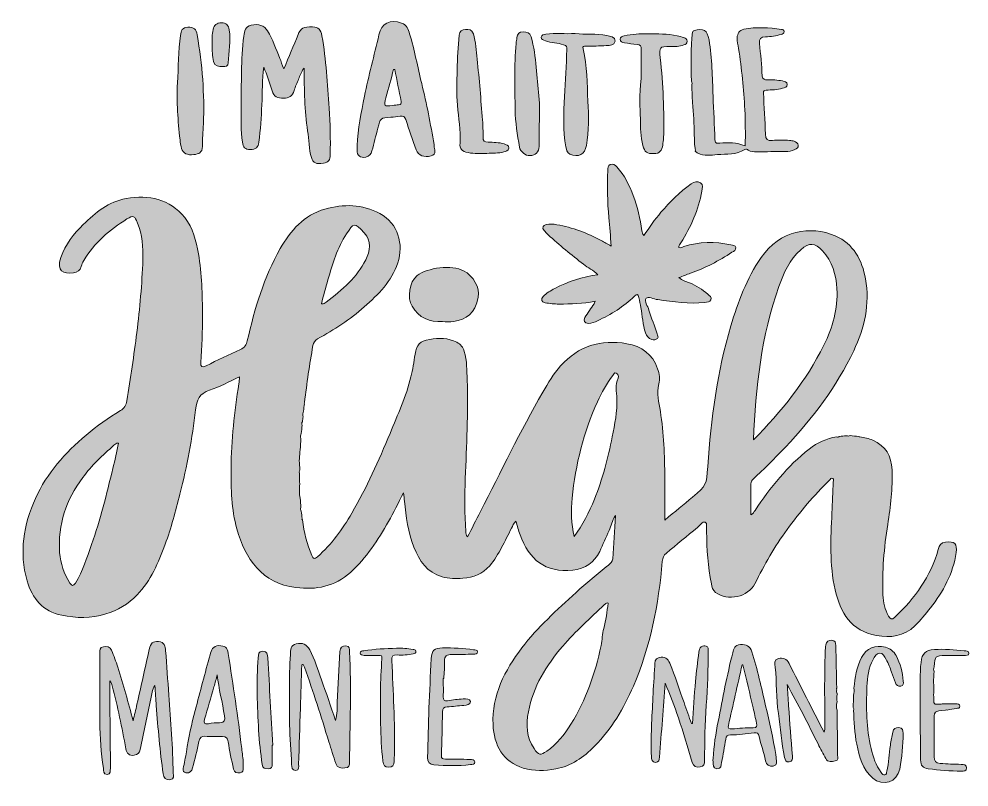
# Model space of a CAD drawing. Extents: x 558 to 1442, y -1357 to -643.
import ezdxf

# ---------------------------------------------------------------- set-up
doc = ezdxf.new("R2010")
doc.units = 0
doc.header["$MEASUREMENT"] = 0
doc.layers.add('katman 1', color=7, linetype='Continuous')

# ---------------------------------------------------------------- blocks, each defined once
blk = doc.blocks.new('block 2')
at = {"layer": 'katman 1', "true_color": 0x030303}
h = blk.add_hatch(color=18, dxfattribs=at)
h.dxf.hatch_style = 2
edge = h.paths.add_edge_path()
edge.add_spline(control_points=[(872.52, -760.35), (873.3, -744.84), (876.37, -729.68), (879.43, -714.51), (883.3, -695.34), (888.42, -676.48), (892.86, -657.46), (895.41, -646.52), (903.2, -642.6), (913.96, -646.39), (918.7, -648.06), (920.15, -652.12), (921.43, -656.28), (926.1, -671.52), (928.75, -687.26), (932.66, -702.7), (937.41, -721.41), (940.8, -740.39), (944.17, -759.39), (944.23, -759.71), (944.36, -760.05), (944.33, -760.37), (944, -763.76), (947.18, -768.29), (941.33, -769.91), (934.96, -771.69), (929.6, -769.74), (927.59, -764.37), (924.1, -755.05), (920.91, -745.62), (917.83, -736.16), (916.92, -733.35), (915.51, -732.55), (912.75, -733.04), (909.8, -733.55), (906.81, -733.86), (903.83, -734.04), (894.19, -734.61), (894.22, -734.57), (891.83, -744.13), (890.05, -751.21), (888.22, -758.27), (886.35, -765.32), (885.58, -768.2), (884.11, -770.44), (880.84, -771.06), (875.38, -772.11), (872.62, -769.94), (872.52, -764.35), (872.5, -763.02), (872.52, -761.69), (872.52, -760.35)], knot_values=[0, 0, 0, 0, 1, 1, 1, 2, 2, 2, 3, 3, 3, 4, 4, 4, 5, 5, 5, 6, 6, 6, 7, 7, 7, 8, 8, 8, 9, 9, 9, 10, 10, 10, 11, 11, 11, 12, 12, 12, 13, 13, 13, 14, 14, 14, 15, 15, 15, 16, 16, 16, 17, 17, 17, 17], degree=3, periodic=1)
edge = h.paths.add_edge_path()
edge.add_spline(control_points=[(907.64, -689.51), (907.27, -689.52), (906.89, -689.53), (906.52, -689.54), (904.15, -698.31), (901.74, -707.07), (899.43, -715.86), (897.32, -723.85), (897.37, -723.86), (905.77, -723.02), (907.59, -722.84), (909.41, -722.6), (911.23, -722.49), (913.43, -722.36), (914.01, -721.3), (913.59, -719.21), (911.56, -709.32), (909.61, -699.41), (907.64, -689.51)], knot_values=[0, 0, 0, 0, 1, 1, 1, 2, 2, 2, 3, 3, 3, 4, 4, 4, 5, 5, 5, 6, 6, 6, 6], degree=3, periodic=1)
h = blk.add_hatch(color=18, dxfattribs=at)
h.dxf.hatch_style = 2
edge = h.paths.add_edge_path()
edge.add_spline(control_points=[(705.55, -702.12), (706.37, -687.36), (706.16, -672.52), (708.24, -657.82), (708.83, -653.66), (709.97, -650.35), (715.04, -650.3), (720.99, -650.25), (722.8, -651.53), (723.82, -657.45), (728.54, -684.88), (730.8, -712.49), (729.58, -740.34), (729.28, -747.32), (728.61, -754.29), (728.66, -761.27), (728.71, -767.01), (725.22, -768.22), (720.75, -768.77), (714.84, -769.49), (710.57, -767.55), (709.3, -763.21), (708.51, -760.53), (708.16, -757.68), (707.86, -754.88), (705.96, -737.35), (704.38, -719.8), (705.55, -702.12)], knot_values=[0, 0, 0, 0, 1, 1, 1, 2, 2, 2, 3, 3, 3, 4, 4, 4, 5, 5, 5, 6, 6, 6, 7, 7, 7, 8, 8, 8, 9, 9, 9, 9], degree=3, periodic=1)
h = blk.add_hatch(color=18, dxfattribs=at)
h.dxf.hatch_style = 2
edge = h.paths.add_edge_path()
edge.add_spline(control_points=[(737.83, -666.73), (737.79, -661.92), (737.6, -657.1), (738.64, -652.36), (739.55, -648.23), (742.08, -646.06), (746.38, -646.14), (750.72, -646.22), (752.95, -648.44), (753.61, -652.74), (755.18, -663.04), (753.18, -673.23), (752.79, -683.46), (752.66, -686.73), (750.07, -686.8), (747.7, -686.83), (743.93, -686.87), (740.12, -686.76), (739.01, -682.09), (737.8, -677.05), (737.71, -671.89), (737.83, -666.73)], knot_values=[0, 0, 0, 0, 1, 1, 1, 2, 2, 2, 3, 3, 3, 4, 4, 4, 5, 5, 5, 6, 6, 6, 7, 7, 7, 7], degree=3, periodic=1)
h = blk.add_hatch(color=18, dxfattribs=at)
h.dxf.hatch_style = 2
edge = h.paths.add_edge_path()
edge.add_spline(control_points=[(804.36, -689.06), (809.18, -677.53), (813.59, -667.43), (817.62, -657.17), (819.95, -651.22), (822.7, -649.5), (831.23, -650), (836.7, -650.32), (838.64, -652.11), (839.82, -658.39), (844, -680.54), (844.68, -703.05), (846.46, -725.44), (847.61, -739.88), (847.83, -754.37), (847.6, -768.87), (847.53, -773.46), (846.06, -776.11), (841.34, -776.78), (834.55, -777.73), (831.63, -776.64), (830.07, -771.56), (827.58, -763.47), (827.78, -754.94), (826.5, -746.64), (823.57, -727.76), (823.48, -708.69), (823.23, -688.34), (820.32, -692.12), (819.49, -695.48), (818.18, -698.56), (816.69, -702.08), (815.07, -705.58), (814, -709.24), (812.5, -714.4), (809.27, -716.26), (804.05, -716.28), (798.75, -716.3), (795.09, -714.85), (793.43, -709.37), (791.18, -701.95), (788.58, -694.64), (785.78, -687.33), (784.06, -699.02), (784.49, -710.75), (783.96, -722.44), (783.43, -734.08), (782.72, -745.7), (781.29, -757.27), (780.66, -762.29), (778.1, -763.95), (773.26, -763.95), (768.42, -763.96), (766.5, -761.85), (765.87, -757.24), (764.41, -746.49), (764.76, -735.69), (764.81, -724.91), (764.91, -702.78), (764.55, -680.63), (767.16, -658.57), (767.72, -653.8), (768.61, -649.63), (774.06, -648.37), (780.85, -646.79), (786.31, -648.59), (789.33, -653.74), (794.06, -661.79), (797.22, -670.57), (800.69, -679.21), (801.8, -681.98), (802.78, -684.8), (804.36, -689.06)], knot_values=[0, 0, 0, 0, 1, 1, 1, 2, 2, 2, 3, 3, 3, 4, 4, 4, 5, 5, 5, 6, 6, 6, 7, 7, 7, 8, 8, 8, 9, 9, 9, 10, 10, 10, 11, 11, 11, 12, 12, 12, 13, 13, 13, 14, 14, 14, 15, 15, 15, 16, 16, 16, 17, 17, 17, 18, 18, 18, 19, 19, 19, 20, 20, 20, 21, 21, 21, 22, 22, 22, 23, 23, 23, 24, 24, 24, 24], degree=3, periodic=1)
h = blk.add_hatch(color=18, dxfattribs=at)
h.dxf.hatch_style = 2
edge = h.paths.add_edge_path()
edge.add_spline(control_points=[(993.32, -767.74), (987.49, -767.98), (981.65, -768), (975.9, -766.91), (969.63, -765.72), (968, -763.65), (968.28, -757.99), (968.89, -746.19), (966.87, -734.58), (965.83, -722.89), (964.86, -712), (965.46, -700.97), (965.62, -690), (965.78, -679.19), (966.53, -668.41), (967.45, -657.63), (967.79, -653.61), (970.08, -652.47), (973.35, -652.47), (976.32, -652.47), (979.43, -651.76), (980.7, -656.34), (982.86, -664.1), (983.44, -672.05), (984.26, -679.94), (986.24, -698.8), (987.7, -717.71), (989.23, -736.61), (989.66, -741.91), (989.81, -747.26), (989.68, -752.57), (989.59, -756.15), (991.19, -757.23), (994.38, -757.25), (999.38, -757.28), (1004.41, -757.27), (1009.21, -758.84), (1011.14, -759.47), (1013.8, -759.82), (1013.55, -762.79), (1013.34, -765.31), (1011.04, -765.6), (1009.16, -766.17), (1003.98, -767.73), (998.59, -767.08), (993.32, -767.74)], knot_values=[0, 0, 0, 0, 1, 1, 1, 2, 2, 2, 3, 3, 3, 4, 4, 4, 5, 5, 5, 6, 6, 6, 7, 7, 7, 8, 8, 8, 9, 9, 9, 10, 10, 10, 11, 11, 11, 12, 12, 12, 13, 13, 13, 14, 14, 14, 15, 15, 15, 15], degree=3, periodic=1)
h = blk.add_hatch(color=18, dxfattribs=at)
h.dxf.hatch_style = 2
edge = h.paths.add_edge_path()
edge.add_spline(control_points=[(1186.62, -761.37), (1186.46, -757.79), (1186.31, -754.21), (1186.15, -750.63), (1186.05, -740.53), (1185.59, -730.44), (1184.54, -720.38), (1184.29, -715.17), (1184.04, -709.96), (1183.79, -704.75), (1184.15, -703.27), (1184.44, -701.78), (1183.53, -700.36), (1183.23, -685.12), (1182.67, -669.87), (1184.51, -654.67), (1185.14, -654.6), (1185.5, -654.25), (1185.53, -653.61), (1194.78, -650.75), (1198.3, -652.7), (1199.91, -662.06), (1202.9, -679.34), (1203.01, -696.83), (1203.65, -714.29), (1204.16, -727.91), (1204.95, -741.53), (1205.41, -755.15), (1205.53, -758.8), (1207.83, -758.07), (1209.85, -757.96), (1217.66, -757.56), (1225.47, -757.07), (1233.51, -760.73), (1233.86, -749.08), (1233.66, -738.04), (1233.21, -727), (1232.44, -707.87), (1230.16, -688.9), (1227.45, -669.96), (1226.98, -666.71), (1225.75, -663.66), (1226.01, -660.16), (1226.32, -655.82), (1228.21, -653.01), (1232.15, -652.21), (1243.85, -649.84), (1255.63, -650.54), (1267.36, -652.22), (1268.38, -652.36), (1269.8, -652.77), (1269.74, -654.32), (1269.67, -655.94), (1268.3, -656.57), (1267.06, -656.93), (1262.26, -658.35), (1257.32, -659.14), (1252.31, -659.2), (1248.11, -659.25), (1246.39, -660.96), (1246.85, -665.33), (1247.89, -675.42), (1248.78, -685.53), (1249.42, -695.66), (1249.65, -699.29), (1251.98, -699.08), (1254.23, -699.08), (1258.91, -699.07), (1263.55, -699.33), (1268.12, -700.28), (1270.1, -700.69), (1272.49, -701.19), (1272.61, -703.53), (1272.72, -705.94), (1270.26, -706.52), (1268.37, -707.04), (1263.37, -708.43), (1258.19, -708.55), (1253.06, -708.87), (1251.32, -708.98), (1250.34, -709.17), (1250.46, -711.32), (1251.18, -724.13), (1252.03, -736.93), (1252.31, -749.75), (1252.42, -754.71), (1254.26, -756.12), (1258.81, -755.59), (1264.12, -754.97), (1269.45, -755.13), (1274.77, -755.58), (1276.25, -755.7), (1277.78, -755.89), (1279.16, -756.39), (1280.91, -757.01), (1282.68, -758.09), (1282.96, -760.03), (1283.28, -762.21), (1281.28, -763.12), (1279.69, -763.92), (1276.99, -765.27), (1274.09, -765.94), (1271.03, -765.95), (1262.04, -765.98), (1253.05, -766.02), (1244.06, -766.12), (1241.37, -766.15), (1238.74, -766.12), (1236.42, -764.5), (1235.42, -763.8), (1234.25, -763.21), (1233.17, -763.96), (1225.39, -769.39), (1216.22, -767.82), (1207.65, -768.79), (1201.65, -769.46), (1195.33, -770.03), (1189.45, -767.39), (1188.57, -767), (1187.87, -766.22), (1187.09, -765.63), (1187.29, -764.17), (1187.25, -762.74), (1186.62, -761.37)], knot_values=[0, 0, 0, 0, 1, 1, 1, 2, 2, 2, 3, 3, 3, 4, 4, 4, 5, 5, 5, 6, 6, 6, 7, 7, 7, 8, 8, 8, 9, 9, 9, 10, 10, 10, 11, 11, 11, 12, 12, 12, 13, 13, 13, 14, 14, 14, 15, 15, 15, 16, 16, 16, 17, 17, 17, 18, 18, 18, 19, 19, 19, 20, 20, 20, 21, 21, 21, 22, 22, 22, 23, 23, 23, 24, 24, 24, 25, 25, 25, 26, 26, 26, 27, 27, 27, 28, 28, 28, 29, 29, 29, 30, 30, 30, 31, 31, 31, 32, 32, 32, 33, 33, 33, 34, 34, 34, 35, 35, 35, 36, 36, 36, 37, 37, 37, 38, 38, 38, 39, 39, 39, 40, 40, 40, 41, 41, 41, 41], degree=3, periodic=1)
h = blk.add_hatch(color=18, dxfattribs=at)
h.dxf.hatch_style = 2
edge = h.paths.add_edge_path()
edge.add_spline(control_points=[(1041.96, -740.81), (1041.96, -747.63), (1042.15, -754.45), (1041.91, -761.26), (1041.72, -766.48), (1038.42, -769.48), (1033.39, -769.71), (1029.32, -769.89), (1024.36, -766.1), (1023.62, -761.87), (1021.61, -750.4), (1019.71, -738.86), (1019.58, -727.22), (1019.36, -706.59), (1018.64, -685.93), (1020.48, -665.33), (1020.64, -663.51), (1021.04, -661.72), (1021.16, -659.9), (1021.42, -656.2), (1023.52, -654.68), (1027.04, -654.57), (1030.5, -654.47), (1033.23, -655.29), (1034.36, -659.08), (1037.14, -668.38), (1038.35, -677.96), (1039.15, -687.54), (1040.64, -705.27), (1043.36, -722.93), (1041.96, -740.81)], knot_values=[0, 0, 0, 0, 1, 1, 1, 2, 2, 2, 3, 3, 3, 4, 4, 4, 5, 5, 5, 6, 6, 6, 7, 7, 7, 8, 8, 8, 9, 9, 9, 10, 10, 10, 10], degree=3, periodic=1)
h = blk.add_hatch(color=18, dxfattribs=at)
h.dxf.hatch_style = 2
edge = h.paths.add_edge_path()
edge.add_spline(control_points=[(1075.25, -656.13), (1085.15, -657.4), (1095.08, -655.71), (1104.75, -657.94), (1107.99, -658.68), (1112.81, -658.87), (1112.46, -663.31), (1112.15, -667.36), (1107.49, -667.17), (1104.31, -667.38), (1098, -667.78), (1091.67, -667.77), (1085.34, -667.83), (1083.44, -667.85), (1082.18, -667.84), (1082.83, -670.48), (1086.77, -686.42), (1086.46, -702.77), (1087.26, -719), (1087.93, -732.81), (1088.28, -746.63), (1085.91, -760.36), (1084.51, -768.48), (1078.12, -771.78), (1070.52, -768.25), (1067.56, -766.87), (1067.38, -764.19), (1066.85, -761.61), (1063.67, -746.11), (1064.78, -730.47), (1065.52, -714.85), (1066.22, -700.23), (1067.01, -685.61), (1067.77, -670.99), (1067.89, -668.65), (1067.44, -667.52), (1064.62, -666.52), (1059.07, -664.55), (1053.13, -664.95), (1047.72, -662.79), (1046.06, -662.12), (1043.71, -661.83), (1043.82, -659.6), (1043.93, -657.44), (1046.17, -656.94), (1047.97, -656.69), (1057.09, -655.42), (1066.26, -656.63), (1075.25, -656.13)], knot_values=[0, 0, 0, 0, 1, 1, 1, 2, 2, 2, 3, 3, 3, 4, 4, 4, 5, 5, 5, 6, 6, 6, 7, 7, 7, 8, 8, 8, 9, 9, 9, 10, 10, 10, 11, 11, 11, 12, 12, 12, 13, 13, 13, 14, 14, 14, 15, 15, 15, 16, 16, 16, 16], degree=3, periodic=1)
h = blk.add_hatch(color=18, dxfattribs=at)
h.dxf.hatch_style = 2
edge = h.paths.add_edge_path()
edge.add_spline(control_points=[(1136.7, -697.99), (1136.7, -692.24), (1136.56, -681.42), (1136.79, -670.62), (1136.86, -667.52), (1135.94, -666.62), (1133, -666.41), (1129.03, -666.11), (1125.1, -665.29), (1121.16, -664.65), (1119.26, -664.33), (1117.34, -663.59), (1117.3, -661.42), (1117.25, -659.2), (1119.25, -658.59), (1121.11, -658.18), (1128.3, -656.59), (1135.64, -656.29), (1142.95, -656.33), (1152.08, -656.38), (1161.26, -656.32), (1170.28, -658.15), (1172.38, -658.57), (1174.46, -659.19), (1176.48, -659.92), (1178.06, -660.49), (1179.6, -661.4), (1179.64, -663.38), (1179.68, -665.45), (1177.97, -666.14), (1176.44, -666.74), (1172.48, -668.3), (1168.28, -668.25), (1164.12, -668.28), (1153.44, -668.36), (1153.52, -668.33), (1154.6, -678.74), (1157.18, -703.59), (1158.39, -728.5), (1157.6, -753.49), (1157.53, -755.64), (1157.14, -757.77), (1156.84, -759.91), (1156.18, -764.7), (1154.15, -767.9), (1148.6, -767.88), (1142.03, -767.85), (1140.15, -766.63), (1138.38, -760.24), (1136.12, -752.13), (1136.32, -743.75), (1136.03, -735.48), (1135.65, -724.69), (1135.09, -713.86), (1136.7, -697.99)], knot_values=[0, 0, 0, 0, 1, 1, 1, 2, 2, 2, 3, 3, 3, 4, 4, 4, 5, 5, 5, 6, 6, 6, 7, 7, 7, 8, 8, 8, 9, 9, 9, 10, 10, 10, 11, 11, 11, 12, 12, 12, 13, 13, 13, 14, 14, 14, 15, 15, 15, 16, 16, 16, 17, 17, 17, 18, 18, 18, 18], degree=3, periodic=1)
h = blk.add_hatch(color=18, dxfattribs=at)
h.dxf.hatch_style = 2
edge = h.paths.add_edge_path()
edge.add_spline(control_points=[(1139.18, -843.94), (1144.61, -836.43), (1149.44, -829.07), (1155.19, -822.41), (1163.61, -812.66), (1172.62, -803.55), (1183.16, -796.04), (1186, -794.02), (1189, -793.17), (1192.01, -794.93), (1195.2, -796.81), (1193.67, -800.13), (1193.23, -802.69), (1190.27, -820.13), (1183.08, -835.89), (1173.79, -850.81), (1172.96, -852.14), (1171.56, -853.3), (1171.71, -855.24), (1173.5, -856.04), (1174.89, -854.74), (1176.34, -854.28), (1190.84, -849.68), (1205.47, -849.43), (1220.22, -852.72), (1221.95, -853.11), (1224.34, -853.24), (1224.74, -855.28), (1225.19, -857.6), (1222.84, -858.57), (1221.23, -859.62), (1209.08, -867.55), (1196.38, -874.41), (1182.61, -879.17), (1179.17, -880.36), (1175.79, -881.76), (1171.97, -883.22), (1175.07, -885.93), (1178.6, -886.81), (1181.86, -888.12), (1188.11, -890.64), (1193.64, -894.29), (1198.71, -898.65), (1200.26, -899.99), (1202.65, -901.39), (1201.65, -903.86), (1200.74, -906.1), (1198.18, -906.1), (1196.01, -906.32), (1181.29, -907.82), (1166.78, -905.62), (1152.27, -903.69), (1148.54, -903.2), (1143.19, -900.38), (1141.52, -902.44), (1139.32, -905.14), (1142.84, -909.69), (1144.05, -913.39), (1146.47, -920.81), (1149.13, -928.16), (1151.67, -935.55), (1152.14, -936.91), (1153.19, -938.38), (1151.84, -939.73), (1150.4, -941.17), (1148.5, -941.17), (1146.68, -940.72), (1143.44, -939.91), (1141.92, -937.44), (1140.79, -934.49), (1137.87, -926.92), (1138.17, -918.79), (1136.56, -911), (1135.92, -907.91), (1135.22, -904.84), (1134.71, -901.73), (1134.15, -898.23), (1132.75, -898.4), (1130.55, -900.5), (1120.47, -910.16), (1108.89, -917.56), (1096.17, -923.24), (1093.47, -924.45), (1090.92, -926.06), (1087.71, -925.79), (1084.13, -925.5), (1082.6, -923.42), (1084.42, -920.38), (1087.06, -915.96), (1090.12, -911.79), (1092.98, -907.5), (1093.32, -906.99), (1093.47, -906.35), (1093.93, -905.25), (1082.53, -907.46), (1071.43, -907.82), (1060.34, -907.79), (1056.04, -907.78), (1051.69, -907.31), (1047.45, -906.55), (1043.79, -905.89), (1043.26, -903.5), (1045.7, -900.78), (1048.7, -897.43), (1052.61, -895.29), (1056.54, -893.26), (1068.87, -886.88), (1081.85, -882.46), (1096.46, -880.47), (1092.29, -876.02), (1087.24, -874.07), (1083.16, -870.83), (1071.95, -861.92), (1060.72, -853.04), (1050.2, -843.3), (1048.86, -842.07), (1047.59, -840.73), (1046.48, -839.28), (1044.33, -836.46), (1045.47, -834.58), (1048.54, -833.77), (1051.82, -832.89), (1055.17, -833.39), (1058.44, -833.97), (1073, -836.53), (1086.6, -841.77), (1099.59, -848.72), (1102.47, -850.26), (1105.33, -851.85), (1108.93, -853.81), (1108.18, -844.44), (1107.63, -835.89), (1106.79, -827.36), (1105.35, -812.76), (1105, -798.14), (1105.8, -783.49), (1105.91, -781.38), (1105.57, -778.84), (1108.06, -777.86), (1110.58, -776.86), (1112.68, -778.38), (1114.25, -780.11), (1121.28, -787.88), (1125.75, -797.16), (1129.36, -806.87), (1133.32, -817.49), (1135.81, -828.48), (1137.56, -839.66), (1137.77, -840.96), (1137.73, -842.33), (1139.18, -843.94)], knot_values=[0, 0, 0, 0, 1, 1, 1, 2, 2, 2, 3, 3, 3, 4, 4, 4, 5, 5, 5, 6, 6, 6, 7, 7, 7, 8, 8, 8, 9, 9, 9, 10, 10, 10, 11, 11, 11, 12, 12, 12, 13, 13, 13, 14, 14, 14, 15, 15, 15, 16, 16, 16, 17, 17, 17, 18, 18, 18, 19, 19, 19, 20, 20, 20, 21, 21, 21, 22, 22, 22, 23, 23, 23, 24, 24, 24, 25, 25, 25, 26, 26, 26, 27, 27, 27, 28, 28, 28, 29, 29, 29, 30, 30, 30, 31, 31, 31, 32, 32, 32, 33, 33, 33, 34, 34, 34, 35, 35, 35, 36, 36, 36, 37, 37, 37, 38, 38, 38, 39, 39, 39, 40, 40, 40, 41, 41, 41, 42, 42, 42, 43, 43, 43, 44, 44, 44, 45, 45, 45, 46, 46, 46, 47, 47, 47, 48, 48, 48, 49, 49, 49, 50, 50, 50, 50], degree=3, periodic=1)
h = blk.add_hatch(color=18, dxfattribs=at)
h.dxf.hatch_style = 2
edge = h.paths.add_edge_path()
edge.add_spline(control_points=[(820.35, -1032.71), (820.12, -1036.26), (819.9, -1039.8), (819.67, -1043.35), (819, -1048.78), (818.37, -1054.21), (819.28, -1059.69), (819.23, -1060.82), (819.18, -1061.95), (819.13, -1063.08), (818.54, -1063.74), (818.6, -1064.43), (819.05, -1065.13), (818.78, -1068.53), (818.74, -1071.93), (819.31, -1075.3), (818.53, -1079.71), (818.8, -1084.09), (819.67, -1088.46), (819.88, -1091.34), (820.08, -1094.23), (820.29, -1097.1), (819.77, -1098.3), (819.99, -1099.42), (820.69, -1100.48), (820.96, -1102.74), (821.24, -1105), (821.51, -1107.25), (821.06, -1107.78), (821.13, -1108.22), (821.75, -1108.56), (823.28, -1119.97), (825.92, -1131.07), (830.53, -1141.69), (831.92, -1144.89), (833.03, -1145.22), (835.74, -1142.84), (848.91, -1131.26), (858.96, -1117.24), (867.71, -1102.22), (881.55, -1078.46), (892.74, -1053.39), (903.25, -1028.05), (910.39, -1010.83), (918.06, -993.74), (922.66, -975.59), (924.41, -968.68), (925.38, -961.57), (926.51, -954.52), (928, -945.29), (930.6, -942.32), (940.08, -940.69), (948.68, -939.22), (957.2, -939.13), (965.32, -943.3), (968.99, -945.19), (971.14, -947.92), (972.29, -951.81), (974.89, -960.57), (974.58, -969.59), (974.92, -978.54), (976.06, -1009.03), (974.31, -1039.46), (973.19, -1069.91), (972.59, -1086.38), (972.52, -1102.86), (973.6, -1119.32), (973.71, -1120.92), (974.01, -1122.52), (975.19, -1124.38), (979.25, -1116.53), (983.34, -1108.69), (987.36, -1100.82), (1006.35, -1063.67), (1024.23, -1025.94), (1045.28, -989.86), (1050.28, -981.27), (1055.31, -972.75), (1061.91, -965.33), (1078.45, -946.73), (1099.21, -940.45), (1123.49, -944.66), (1137.41, -947.07), (1147.27, -954.32), (1152.12, -967.89), (1153.79, -972.57), (1154.53, -977.7), (1153.27, -982.15), (1150.76, -990.99), (1153.29, -999.22), (1154.62, -1007.61), (1157.88, -1028.07), (1158.67, -1048.66), (1158.78, -1069.32), (1158.85, -1081.93), (1158.79, -1094.54), (1158.79, -1108.72), (1168.22, -1100.93), (1176.41, -1094.28), (1184.46, -1087.47), (1197.82, -1076.17), (1197.48, -1076.11), (1198.69, -1058.82), (1201.79, -1014.61), (1207.52, -970.77), (1220.19, -928.15), (1226.83, -905.82), (1234.9, -884.04), (1248.27, -864.6), (1265.87, -839.02), (1294.31, -834.46), (1317.35, -844.41), (1334.36, -851.76), (1342.3, -866.88), (1345.45, -884.37), (1349.68, -907.83), (1344.56, -929.99), (1334.46, -951.18), (1318.47, -984.72), (1296.54, -1014.07), (1270.99, -1040.86), (1261.34, -1050.98), (1251.49, -1060.9), (1241.21, -1070.37), (1239.8, -1071.67), (1238.85, -1073.06), (1238.86, -1075.09), (1238.9, -1084.51), (1238.88, -1093.92), (1238.88, -1103.84), (1241.05, -1102.82), (1241.72, -1101.09), (1242.67, -1099.69), (1256.98, -1078.49), (1272.78, -1058.63), (1293.02, -1042.66), (1300.64, -1036.64), (1309.17, -1032.88), (1318.74, -1031.42), (1319.62, -1031.85), (1320.37, -1031.57), (1321.06, -1030.99), (1323.29, -1030.76), (1325.51, -1030.53), (1327.72, -1030.3), (1328.91, -1030.72), (1330.1, -1030.65), (1331.26, -1030.17), (1333.8, -1030.44), (1336.33, -1030.71), (1338.86, -1030.97), (1339.26, -1031.44), (1339.7, -1031.71), (1340.28, -1031.24), (1344.38, -1031.91), (1348.44, -1032.78), (1352.25, -1034.48), (1364.13, -1039.81), (1369.69, -1049.11), (1370.13, -1062.05), (1370.71, -1079.13), (1368.79, -1095.97), (1366.14, -1112.76), (1362.7, -1134.51), (1360.78, -1156.35), (1361.69, -1178.38), (1361.97, -1185.27), (1363.53, -1191.85), (1366.78, -1198), (1368.34, -1200.95), (1369.79, -1201.94), (1372.75, -1199.14), (1391.44, -1181.42), (1406.11, -1161.15), (1413.06, -1135.99), (1414.1, -1132.21), (1415.7, -1129.85), (1419.88, -1129.28), (1428.2, -1128.13), (1430.95, -1130.77), (1429.76, -1139.01), (1426.92, -1158.55), (1417.74, -1175.15), (1405.85, -1190.46), (1401.36, -1196.24), (1396.62, -1201.82), (1391.43, -1207.03), (1381.27, -1217.21), (1368.68, -1218.38), (1355.67, -1216.11), (1332.12, -1211.99), (1322.07, -1194.78), (1317.24, -1173.69), (1311.84, -1150.06), (1313.07, -1126.01), (1314.23, -1102.02), (1314.7, -1092.38), (1315.1, -1082.74), (1315.43, -1073.09), (1315.47, -1072.05), (1316.3, -1070.58), (1314.91, -1069.93), (1313.54, -1069.3), (1312.89, -1070.78), (1312.11, -1071.53), (1297.35, -1085.56), (1284.52, -1101.25), (1272.45, -1117.59), (1260.8, -1133.37), (1251.37, -1150.44), (1242.58, -1167.91), (1236.31, -1180.37), (1217.26, -1184.43), (1205.85, -1175.97), (1203.21, -1174.02), (1202.75, -1170.98), (1202.15, -1168.16), (1198.74, -1152.13), (1198.05, -1135.83), (1197.54, -1119.51), (1197.44, -1116.44), (1198.38, -1111.61), (1196.4, -1110.76), (1193.71, -1109.61), (1191.44, -1113.83), (1189.06, -1115.74), (1179.35, -1123.53), (1169.86, -1131.6), (1160.24, -1139.5), (1157.77, -1141.53), (1156.71, -1143.88), (1156.43, -1147.17), (1152.97, -1187.13), (1145.53, -1226.22), (1129.5, -1263.25), (1120.58, -1283.84), (1109.3, -1303.02), (1093.4, -1319.12), (1083.28, -1329.36), (1071.71, -1337.52), (1057.34, -1340.21), (1047.36, -1342.08), (1037.1, -1342.42), (1027.17, -1339.45), (1008.55, -1333.88), (999.7, -1317.85), (999, -1298.98), (997.98, -1271.58), (1009.83, -1248.63), (1025.83, -1227.59), (1040.43, -1208.38), (1058.49, -1192.43), (1076.18, -1176.16), (1085.87, -1167.24), (1096.18, -1159.07), (1106.28, -1150.63), (1108.22, -1149.01), (1110.09, -1147.52), (1110.28, -1144.65), (1111.1, -1131.72), (1112.03, -1118.79), (1113.01, -1104.41), (1109.49, -1109.47), (1108.94, -1114.25), (1106.96, -1118.4), (1103.89, -1124.85), (1101.37, -1131.57), (1098.22, -1137.98), (1093.14, -1148.31), (1084.83, -1154.11), (1073.21, -1155.3), (1047.28, -1157.95), (1032.6, -1145.56), (1024.11, -1122.4), (1022.63, -1118.36), (1021.59, -1114.16), (1020.23, -1109.66), (1018.11, -1111.59), (1017.43, -1114.15), (1016.22, -1116.35), (1009.78, -1128.15), (1004.9, -1140.86), (995.88, -1151.17), (989.26, -1158.75), (980.83, -1162.51), (970.89, -1162.92), (964.4, -1163.18), (957.89, -1163.31), (951.55, -1161.46), (937.53, -1157.37), (930.55, -1146.73), (925.48, -1134), (919.98, -1120.16), (918.12, -1105.65), (916.58, -1091.04), (916.36, -1088.95), (916.1, -1086.86), (915.68, -1083.25), (910.61, -1093.08), (906.52, -1101.72), (901.81, -1110), (892, -1127.26), (881.35, -1143.94), (866.43, -1157.41), (851.85, -1170.57), (834.38, -1173.87), (815.7, -1171.53), (783.52, -1167.48), (768.87, -1145.06), (760.82, -1116.82), (755.62, -1098.6), (755.24, -1079.73), (755.35, -1060.84), (755.51, -1034.28), (758.42, -1008.02), (762.68, -981.86), (762.97, -980.07), (763.02, -978.24), (763.27, -975.48), (753.54, -979.91), (744.7, -984.83), (735.26, -987.98), (725.9, -991.11), (723.45, -997.01), (722.36, -1006.14), (719.21, -1032.54), (714.58, -1058.7), (707.76, -1084.49), (703.61, -1100.22), (699.81, -1116.04), (694.05, -1131.24), (687.63, -1148.16), (680.89, -1164.99), (667.9, -1178.38), (659.69, -1186.85), (650.03, -1192.79), (638.82, -1196.1), (625.3, -1200.08), (611.43, -1200.2), (597.79, -1197.32), (580.43, -1193.65), (570.37, -1181.78), (565.66, -1165.23), (558.09, -1138.68), (562.26, -1113.18), (573.44, -1088.52), (584.11, -1064.97), (601, -1046.32), (620.45, -1029.74), (630.46, -1021.21), (641.21, -1013.73), (652.42, -1006.92), (656.05, -1004.72), (657.82, -1001.98), (658.42, -997.91), (661.56, -976.68), (665.13, -955.51), (667.71, -934.2), (670.43, -911.71), (672.57, -889.18), (673.29, -866.54), (673.66, -854.91), (672.93, -843.41), (668.45, -832.39), (665.76, -825.8), (664.5, -824.93), (658.53, -828.63), (642.39, -838.66), (628.02, -850.61), (618.32, -867.38), (617.32, -869.11), (616.56, -870.88), (616.02, -872.84), (615.05, -876.34), (612.6, -878.4), (608.85, -878.79), (599.53, -879.76), (592.42, -877.62), (597, -864.37), (601.21, -852.2), (608.85, -842.57), (617.87, -833.85), (629.33, -822.77), (641.43, -812.38), (657.81, -809.62), (678.92, -806.05), (698.15, -809.73), (712.27, -827.36), (720.03, -837.04), (722.79, -849.02), (724.96, -861), (728.4, -879.93), (728.59, -899.09), (728.76, -918.24), (728.89, -932.89), (728.27, -947.53), (727.24, -962.14), (726.94, -966.44), (728.45, -967.02), (732.13, -965.21), (742.73, -960.02), (753.36, -954.88), (764.12, -950.02), (767.88, -948.33), (769.52, -945.82), (770.43, -941.9), (777.34, -912.17), (785.85, -882.92), (801.09, -856.23), (810.68, -839.44), (823.17, -825.03), (842.66, -819.44), (859.95, -814.49), (877.18, -814.82), (893.56, -823.57), (910.85, -832.81), (916.09, -852.2), (910.41, -869.57), (904.8, -886.69), (892.25, -898.78), (879.29, -910.37), (866.08, -922.17), (851.15, -931.59), (835.75, -940.25), (833.16, -941.7), (832, -943.6), (831.48, -946.45), (828.28, -963.97), (825.89, -981.61), (823.63, -999.26), (823.02, -999.64), (823.1, -1000.08), (823.53, -1000.54), (823.27, -1002.81), (823, -1005.08), (822.74, -1007.34), (821.88, -1009.07), (821.96, -1010.88), (822.33, -1012.72), (822.13, -1014.25), (821.93, -1015.79), (821.74, -1017.31), (820.98, -1018.31), (820.91, -1019.39), (821.39, -1020.53), (821.16, -1023.13), (820.92, -1025.74), (820.69, -1028.34), (819.97, -1029.74), (819.74, -1031.19), (820.35, -1032.71)], knot_values=[0, 0, 0, 0, 1, 1, 1, 2, 2, 2, 3, 3, 3, 4, 4, 4, 5, 5, 5, 6, 6, 6, 7, 7, 7, 8, 8, 8, 9, 9, 9, 10, 10, 10, 11, 11, 11, 12, 12, 12, 13, 13, 13, 14, 14, 14, 15, 15, 15, 16, 16, 16, 17, 17, 17, 18, 18, 18, 19, 19, 19, 20, 20, 20, 21, 21, 21, 22, 22, 22, 23, 23, 23, 24, 24, 24, 25, 25, 25, 26, 26, 26, 27, 27, 27, 28, 28, 28, 29, 29, 29, 30, 30, 30, 31, 31, 31, 32, 32, 32, 33, 33, 33, 34, 34, 34, 35, 35, 35, 36, 36, 36, 37, 37, 37, 38, 38, 38, 39, 39, 39, 40, 40, 40, 41, 41, 41, 42, 42, 42, 43, 43, 43, 44, 44, 44, 45, 45, 45, 46, 46, 46, 47, 47, 47, 48, 48, 48, 49, 49, 49, 50, 50, 50, 51, 51, 51, 52, 52, 52, 53, 53, 53, 54, 54, 54, 55, 55, 55, 56, 56, 56, 57, 57, 57, 58, 58, 58, 59, 59, 59, 60, 60, 60, 61, 61, 61, 62, 62, 62, 63, 63, 63, 64, 64, 64, 65, 65, 65, 66, 66, 66, 67, 67, 67, 68, 68, 68, 69, 69, 69, 70, 70, 70, 71, 71, 71, 72, 72, 72, 73, 73, 73, 74, 74, 74, 75, 75, 75, 76, 76, 76, 77, 77, 77, 78, 78, 78, 79, 79, 79, 80, 80, 80, 81, 81, 81, 82, 82, 82, 83, 83, 83, 84, 84, 84, 85, 85, 85, 86, 86, 86, 87, 87, 87, 88, 88, 88, 89, 89, 89, 90, 90, 90, 91, 91, 91, 92, 92, 92, 93, 93, 93, 94, 94, 94, 95, 95, 95, 96, 96, 96, 97, 97, 97, 98, 98, 98, 99, 99, 99, 100, 100, 100, 101, 101, 101, 102, 102, 102, 103, 103, 103, 104, 104, 104, 105, 105, 105, 106, 106, 106, 107, 107, 107, 108, 108, 108, 109, 109, 109, 110, 110, 110, 111, 111, 111, 112, 112, 112, 113, 113, 113, 114, 114, 114, 115, 115, 115, 116, 116, 116, 117, 117, 117, 118, 118, 118, 119, 119, 119, 120, 120, 120, 121, 121, 121, 122, 122, 122, 123, 123, 123, 124, 124, 124, 125, 125, 125, 126, 126, 126, 127, 127, 127, 128, 128, 128, 129, 129, 129, 130, 130, 130, 131, 131, 131, 132, 132, 132, 133, 133, 133, 134, 134, 134, 135, 135, 135, 136, 136, 136, 137, 137, 137, 138, 138, 138, 139, 139, 139, 140, 140, 140, 141, 141, 141, 142, 142, 142, 143, 143, 143, 144, 144, 144, 145, 145, 145, 146, 146, 146, 147, 147, 147, 148, 148, 148, 149, 149, 149, 150, 150, 150, 150], degree=3, periodic=1)
edge = h.paths.add_edge_path()
edge.add_spline(control_points=[(1241.32, -1034.1), (1267.19, -1007.63), (1290.44, -979.34), (1306.77, -945.94), (1314.85, -929.42), (1320.01, -912.14), (1318.84, -893.55), (1318.02, -880.49), (1314.82, -868.09), (1305.48, -858.22), (1298.22, -850.53), (1293.2, -850.4), (1285.31, -857.26), (1274.75, -866.44), (1269.38, -878.78), (1264.84, -891.52), (1248.46, -937.55), (1243.31, -985.47), (1241.32, -1034.1)], knot_values=[0, 0, 0, 0, 1, 1, 1, 2, 2, 2, 3, 3, 3, 4, 4, 4, 5, 5, 5, 6, 6, 6, 6], degree=3, periodic=1)
edge = h.paths.add_edge_path()
edge.add_spline(control_points=[(1106.2, -1186.15), (1105.82, -1185.99), (1105.44, -1185.82), (1105.06, -1185.65), (1104.27, -1186.22), (1103.41, -1186.71), (1102.71, -1187.36), (1089.27, -1199.79), (1075.84, -1212.25), (1063.81, -1226.08), (1048.33, -1243.89), (1036.41, -1263.71), (1031.88, -1287.19), (1029.6, -1299.03), (1030.08, -1310.77), (1037.15, -1321.31), (1041.42, -1327.67), (1043.17, -1327.91), (1049.05, -1323.76), (1058.49, -1317.09), (1065.43, -1308.19), (1071.48, -1298.59), (1085.65, -1276.09), (1093.94, -1251.29), (1099.58, -1225.48), (1100.72, -1220.23), (1100.42, -1214.51), (1101.95, -1209.68), (1104.42, -1201.85), (1104.76, -1193.98), (1106.2, -1186.15)], knot_values=[0, 0, 0, 0, 1, 1, 1, 2, 2, 2, 3, 3, 3, 4, 4, 4, 5, 5, 5, 6, 6, 6, 7, 7, 7, 8, 8, 8, 9, 9, 9, 10, 10, 10, 10], degree=3, periodic=1)
edge = h.paths.add_edge_path()
edge.add_spline(control_points=[(650.79, -1037.14), (648.37, -1036.84), (647.47, -1038.31), (646.41, -1039.2), (635.73, -1048.25), (625.76, -1057.97), (617.38, -1069.26), (602.01, -1089.98), (594.01, -1112.93), (595.9, -1138.96), (596.65, -1149.27), (599.98, -1158.68), (605.47, -1167.41), (607.36, -1170.41), (608.5, -1170.5), (610.52, -1167.31), (617.53, -1156.2), (621.17, -1143.7), (625.53, -1131.53), (633.81, -1108.43), (639.57, -1084.59), (645.4, -1060.79), (647.32, -1052.97), (648.99, -1045.08), (650.79, -1037.14)], knot_values=[0, 0, 0, 0, 1, 1, 1, 2, 2, 2, 3, 3, 3, 4, 4, 4, 5, 5, 5, 6, 6, 6, 7, 7, 7, 8, 8, 8, 8], degree=3, periodic=1)
edge = h.paths.add_edge_path()
edge.add_spline(control_points=[(1074.48, -1124.16), (1082.08, -1113.17), (1088.43, -1101.62), (1093.38, -1089.32), (1100.92, -1070.54), (1105.84, -1050.99), (1109.89, -1031.23), (1112.28, -1019.57), (1114.65, -1007.83), (1114.21, -995.82), (1113.98, -989.4), (1112.3, -982.98), (1115.29, -976.7), (1116.17, -974.85), (1115, -972.85), (1113.48, -971.93), (1111.62, -970.81), (1111.17, -973.13), (1110.42, -974.13), (1104.76, -981.76), (1099.97, -989.9), (1096.11, -998.59), (1083.42, -1027.21), (1075.51, -1057.09), (1072.71, -1088.26), (1071.64, -1100.14), (1071.46, -1112.09), (1074.48, -1124.16)], knot_values=[0, 0, 0, 0, 1, 1, 1, 2, 2, 2, 3, 3, 3, 4, 4, 4, 5, 5, 5, 6, 6, 6, 7, 7, 7, 8, 8, 8, 9, 9, 9, 9], degree=3, periodic=1)
edge = h.paths.add_edge_path()
edge.add_spline(control_points=[(839.34, -907.55), (841.69, -908.2), (842.73, -906.84), (843.83, -906.01), (851.27, -900.38), (858.45, -894.45), (865.06, -887.84), (871.29, -881.61), (876.48, -874.56), (880.55, -866.79), (885.01, -858.27), (886.19, -849.05), (879.23, -841.61), (869.55, -831.27), (869.56, -832.24), (862.8, -842.4), (854.13, -855.44), (849.74, -870.31), (845.44, -885.16), (843.29, -892.59), (841.36, -900.08), (839.34, -907.55)], knot_values=[0, 0, 0, 0, 1, 1, 1, 2, 2, 2, 3, 3, 3, 4, 4, 4, 5, 5, 5, 6, 6, 6, 7, 7, 7, 7], degree=3, periodic=1)
h = blk.add_hatch(color=18, dxfattribs=at)
h.dxf.hatch_style = 2
edge = h.paths.add_edge_path()
edge.add_spline(control_points=[(951.94, -924.14), (940, -924.74), (930.09, -920.52), (923.74, -909.9), (919, -901.99), (921.1, -887), (928.34, -881.33), (937.94, -873.81), (960.84, -871.18), (971.66, -876.8), (980.64, -881.47), (987.11, -892.79), (985.31, -901.33), (982.02, -916.92), (974.45, -922.08), (962.08, -924.06), (958.84, -924.58), (955.45, -924.14), (951.94, -924.14)], knot_values=[0, 0, 0, 0, 1, 1, 1, 2, 2, 2, 3, 3, 3, 4, 4, 4, 5, 5, 5, 6, 6, 6, 6], degree=3, periodic=1)
h = blk.add_hatch(color=18, dxfattribs=at)
h.dxf.hatch_style = 2
edge = h.paths.add_edge_path()
edge.add_spline(control_points=[(664.24, -1295.39), (665.43, -1290.3), (666.65, -1285.23), (667.81, -1280.13), (671.65, -1263.12), (675.42, -1246.09), (679.31, -1229.09), (680.73, -1222.86), (682.48, -1221.62), (687.89, -1221.83), (693.48, -1222.05), (694.11, -1226.33), (694.45, -1230.18), (695.65, -1243.94), (696.42, -1257.73), (697.46, -1271.5), (699.3, -1295.73), (701.05, -1319.96), (701.55, -1344.26), (701.6, -1346.67), (702.79, -1349.9), (698.5, -1350.24), (694.59, -1350.55), (692.84, -1348.67), (692.27, -1344.86), (689.12, -1323.78), (687.38, -1302.55), (685.8, -1281.31), (685.36, -1275.37), (684.94, -1269.43), (684.44, -1262.49), (681.82, -1266.92), (681.58, -1271.06), (680.72, -1274.95), (677.26, -1290.68), (673.95, -1306.44), (670.64, -1322.2), (670, -1325.25), (668.83, -1327.13), (665.2, -1327.52), (660.23, -1328.06), (658.41, -1325.89), (657.54, -1321.43), (653.72, -1301.86), (650, -1282.26), (644.86, -1262.96), (644.45, -1261.41), (643.97, -1259.87), (642.73, -1258.4), (642.73, -1270.35), (642.66, -1282.3), (642.75, -1294.26), (642.85, -1308.57), (643.07, -1322.88), (643.24, -1337.2), (643.25, -1338.03), (643.34, -1338.9), (643.14, -1339.69), (642.58, -1341.88), (643.77, -1345.44), (639.95, -1345.38), (636.44, -1345.32), (636.91, -1341.91), (636.55, -1339.64), (631.96, -1311.03), (633.53, -1282.18), (633.27, -1253.4), (633.2, -1246.41), (633.33, -1239.41), (633.27, -1232.41), (633.24, -1229.77), (633.26, -1227.23), (636.54, -1226.64), (639.69, -1226.07), (642.76, -1226.53), (644.13, -1229.83), (646.3, -1235.04), (648.29, -1240.34), (650.02, -1245.71), (655.27, -1261.98), (659.63, -1278.5), (664.24, -1295.39)], knot_values=[0, 0, 0, 0, 1, 1, 1, 2, 2, 2, 3, 3, 3, 4, 4, 4, 5, 5, 5, 6, 6, 6, 7, 7, 7, 8, 8, 8, 9, 9, 9, 10, 10, 10, 11, 11, 11, 12, 12, 12, 13, 13, 13, 14, 14, 14, 15, 15, 15, 16, 16, 16, 17, 17, 17, 18, 18, 18, 19, 19, 19, 20, 20, 20, 21, 21, 21, 22, 22, 22, 23, 23, 23, 24, 24, 24, 25, 25, 25, 26, 26, 26, 27, 27, 27, 27], degree=3, periodic=1)
h = blk.add_hatch(color=18, dxfattribs=at)
h.dxf.hatch_style = 2
edge = h.paths.add_edge_path()
edge.add_spline(control_points=[(766.53, -1335.06), (766.53, -1336.39), (766.49, -1337.72), (766.53, -1339.05), (766.6, -1341.28), (766.78, -1343.61), (763.71, -1343.92), (760.84, -1344.22), (758.25, -1343.67), (757.55, -1340.31), (755.81, -1331.86), (753.87, -1323.42), (752.61, -1314.89), (752.08, -1311.3), (750.8, -1310.25), (747.39, -1310.03), (741.89, -1309.68), (736.42, -1310.52), (730.89, -1309.87), (728.41, -1309.58), (726.07, -1311.02), (725.4, -1314.63), (723.84, -1322.95), (721.57, -1331.13), (719.51, -1339.35), (718.73, -1342.46), (716.79, -1344.38), (713.37, -1343.72), (711.47, -1343.36), (710.18, -1342.31), (710.72, -1339.87), (711.88, -1334.68), (712.98, -1329.46), (713.81, -1324.21), (715.85, -1311.24), (718.66, -1298.43), (721.98, -1285.74), (726.48, -1268.48), (731.11, -1251.25), (735.85, -1234.05), (736.99, -1229.93), (738.18, -1225.54), (744.01, -1225.57), (749.67, -1225.61), (751.95, -1227.01), (752.78, -1232.77), (757.04, -1262.21), (761.95, -1291.57), (765.21, -1321.15), (765.72, -1325.77), (766.69, -1330.37), (766.53, -1335.06)], knot_values=[0, 0, 0, 0, 1, 1, 1, 2, 2, 2, 3, 3, 3, 4, 4, 4, 5, 5, 5, 6, 6, 6, 7, 7, 7, 8, 8, 8, 9, 9, 9, 10, 10, 10, 11, 11, 11, 12, 12, 12, 13, 13, 13, 14, 14, 14, 15, 15, 15, 16, 16, 16, 17, 17, 17, 17], degree=3, periodic=1)
edge = h.paths.add_edge_path()
edge.add_spline(control_points=[(742.49, -1252.68), (741.47, -1256.45), (740.48, -1260.23), (739.41, -1263.98), (736.54, -1273.99), (733.71, -1284.01), (730.71, -1293.98), (729.63, -1297.58), (730.51, -1298.85), (734.34, -1298.21), (737.77, -1297.64), (741.27, -1297.15), (744.73, -1297.21), (749.62, -1297.28), (749.78, -1294.85), (749.21, -1290.94), (747.35, -1278.23), (743.79, -1265.77), (742.49, -1252.68)], knot_values=[0, 0, 0, 0, 1, 1, 1, 2, 2, 2, 3, 3, 3, 4, 4, 4, 5, 5, 5, 6, 6, 6, 6], degree=3, periodic=1)
h = blk.add_hatch(color=18, dxfattribs=at)
h.dxf.hatch_style = 2
edge = h.paths.add_edge_path()
edge.add_spline(control_points=[(821.18, -1243.27), (820.7, -1256.72), (820.19, -1270.16), (819.77, -1283.61), (819.23, -1301.07), (818.84, -1318.54), (818.18, -1336), (818.1, -1338.1), (819.19, -1341.8), (815.23, -1341.7), (811.95, -1341.61), (811.84, -1338.47), (811.7, -1336.01), (810.97, -1323.72), (809.91, -1311.43), (809.75, -1299.13), (809.47, -1277.33), (809.33, -1255.53), (810.49, -1233.74), (810.71, -1229.56), (810.62, -1225.13), (816.02, -1223.87), (821.57, -1222.58), (825.65, -1224.22), (828.54, -1229.58), (833.28, -1238.38), (836.04, -1248.01), (839.44, -1257.36), (843.84, -1269.46), (847.91, -1281.68), (852.61, -1295.25), (854.39, -1288.75), (853.82, -1283.39), (854.14, -1278.18), (855.11, -1262.41), (855.2, -1246.6), (856.66, -1230.85), (856.99, -1227.28), (858.62, -1225.74), (862.03, -1225.8), (865.79, -1225.87), (865.45, -1228.7), (865.57, -1231.17), (867.21, -1265.29), (865.92, -1299.4), (865.58, -1333.52), (865.55, -1336.72), (865.16, -1339.12), (861.31, -1339.33), (857.7, -1339.53), (854.15, -1339.62), (852.75, -1335.28), (850.56, -1328.5), (848.39, -1321.72), (846.31, -1314.91), (839.2, -1291.68), (831.92, -1268.51), (823.59, -1245.67), (823.27, -1244.8), (822.84, -1243.97), (822.45, -1243.13), (822.03, -1243.17), (821.6, -1243.22), (821.18, -1243.27)], knot_values=[0, 0, 0, 0, 1, 1, 1, 2, 2, 2, 3, 3, 3, 4, 4, 4, 5, 5, 5, 6, 6, 6, 7, 7, 7, 8, 8, 8, 9, 9, 9, 10, 10, 10, 11, 11, 11, 12, 12, 12, 13, 13, 13, 14, 14, 14, 15, 15, 15, 16, 16, 16, 17, 17, 17, 18, 18, 18, 19, 19, 19, 20, 20, 20, 21, 21, 21, 21], degree=3, periodic=1)
h = blk.add_hatch(color=18, dxfattribs=at)
h.dxf.hatch_style = 2
edge = h.paths.add_edge_path()
edge.add_spline(control_points=[(909.15, -1228.02), (914.33, -1227.81), (919.48, -1228.2), (924.59, -1229.03), (925.71, -1229.21), (927.15, -1229.36), (927.35, -1230.72), (927.6, -1232.49), (925.98, -1232.87), (924.74, -1233.16), (919.84, -1234.3), (914.8, -1234.55), (909.84, -1234.19), (905.49, -1233.87), (904.75, -1235.39), (904.91, -1239.44), (906.06, -1268.21), (907.94, -1296.96), (907.4, -1325.77), (907.36, -1328.26), (906.82, -1330.76), (906.93, -1333.23), (907.08, -1336.79), (905.47, -1338.6), (902.07, -1338.68), (898.43, -1338.77), (896.86, -1336.76), (896.48, -1333.14), (895.25, -1321.54), (894.54, -1309.9), (894.47, -1298.25), (894.33, -1278.1), (893.82, -1257.93), (895.72, -1237.83), (896, -1234.87), (894.99, -1234.53), (892.5, -1234.61), (888.01, -1234.76), (883.51, -1234.6), (879.01, -1234.58), (877.42, -1234.57), (875.59, -1234.26), (875.47, -1232.55), (875.35, -1230.7), (877.41, -1230.46), (878.81, -1230.27), (888.87, -1228.92), (898.99, -1228.1), (909.15, -1228.02)], knot_values=[0, 0, 0, 0, 1, 1, 1, 2, 2, 2, 3, 3, 3, 4, 4, 4, 5, 5, 5, 6, 6, 6, 7, 7, 7, 8, 8, 8, 9, 9, 9, 10, 10, 10, 11, 11, 11, 12, 12, 12, 13, 13, 13, 14, 14, 14, 15, 15, 15, 16, 16, 16, 16], degree=3, periodic=1)
h = blk.add_hatch(color=18, dxfattribs=at)
h.dxf.hatch_style = 2
edge = h.paths.add_edge_path()
edge.add_spline(control_points=[(952.73, -1256.15), (952.73, -1261.8), (952.91, -1267.47), (952.66, -1273.11), (952.51, -1276.45), (953.93, -1277.14), (956.79, -1276.76), (961.57, -1276.11), (966.36, -1275.35), (971.16, -1275.08), (973.68, -1274.94), (977.71, -1274.75), (977.99, -1277.57), (978.28, -1280.56), (974.4, -1280.8), (971.8, -1281.09), (966.68, -1281.64), (961.55, -1282.2), (956.41, -1282.47), (953.31, -1282.63), (952.05, -1283.86), (951.99, -1286.98), (951.74, -1300.62), (951.4, -1314.26), (950.96, -1327.89), (950.87, -1330.79), (952.33, -1331.09), (954.65, -1331.09), (962.3, -1331.1), (969.96, -1331.23), (977.61, -1331.39), (979.4, -1331.43), (981.83, -1331.39), (982.03, -1333.63), (982.26, -1336.12), (979.61, -1336.08), (977.97, -1336.26), (966.69, -1337.5), (955.36, -1337.4), (944.08, -1336.55), (940.34, -1336.27), (938.05, -1333.97), (938.14, -1329.47), (938.73, -1298.86), (939.84, -1268.27), (941.6, -1237.71), (942.06, -1229.72), (944.18, -1227.81), (952.07, -1227.66), (961.73, -1227.48), (971.37, -1228.06), (980.94, -1229.36), (982.28, -1229.55), (984.51, -1229.34), (984.58, -1231.24), (984.65, -1233.56), (982.32, -1233.35), (980.8, -1233.41), (974.15, -1233.68), (967.49, -1234.02), (960.84, -1233.88), (956.18, -1233.78), (953.73, -1234.89), (953.91, -1240.2), (954.09, -1245.5), (953.44, -1250.83), (953.16, -1256.14), (953.01, -1256.15), (952.87, -1256.15), (952.73, -1256.15)], knot_values=[0, 0, 0, 0, 1, 1, 1, 2, 2, 2, 3, 3, 3, 4, 4, 4, 5, 5, 5, 6, 6, 6, 7, 7, 7, 8, 8, 8, 9, 9, 9, 10, 10, 10, 11, 11, 11, 12, 12, 12, 13, 13, 13, 14, 14, 14, 15, 15, 15, 16, 16, 16, 17, 17, 17, 18, 18, 18, 19, 19, 19, 20, 20, 20, 21, 21, 21, 22, 22, 22, 23, 23, 23, 23], degree=3, periodic=1)
h = blk.add_hatch(color=18, dxfattribs=at)
h.dxf.hatch_style = 2
edge = h.paths.add_edge_path()
edge.add_spline(control_points=[(1184.4, -1298.09), (1185.35, -1284.99), (1186.15, -1271.87), (1187.3, -1258.78), (1188.1, -1249.67), (1189.39, -1240.6), (1190.45, -1231.5), (1190.67, -1229.66), (1190.93, -1227.82), (1192.62, -1226.68), (1194.07, -1225.71), (1195.72, -1225.39), (1197.39, -1225.97), (1199.46, -1226.7), (1199.17, -1228.6), (1199.16, -1230.2), (1199.09, -1247.18), (1198.8, -1264.14), (1197.34, -1281.07), (1195.86, -1298.16), (1196.09, -1315.32), (1195.68, -1332.44), (1195.61, -1335.58), (1195.51, -1338.07), (1191.64, -1338.44), (1188.12, -1338.77), (1185.54, -1338), (1184.36, -1334.13), (1180.17, -1320.3), (1175.97, -1306.47), (1171.45, -1292.74), (1167.86, -1281.84), (1163.8, -1271.1), (1159.06, -1260.47), (1158.23, -1271.79), (1157.44, -1283.11), (1156.57, -1294.42), (1155.68, -1306.04), (1154.71, -1317.65), (1153.79, -1329.26), (1153.6, -1331.66), (1153.41, -1334.23), (1150.14, -1334.11), (1146.81, -1333.98), (1146.4, -1331.41), (1146.29, -1328.75), (1145.55, -1310.42), (1146.86, -1292.14), (1147.69, -1273.85), (1148.14, -1264.04), (1148.8, -1254.24), (1149.51, -1244.45), (1149.73, -1241.32), (1148.91, -1237.47), (1153.67, -1236.58), (1158.47, -1235.68), (1161.51, -1237.29), (1163.45, -1241.95), (1168.43, -1253.92), (1172.24, -1266.29), (1176.66, -1278.45), (1179.04, -1284.98), (1181.3, -1291.55), (1183.61, -1298.1), (1183.87, -1298.09), (1184.13, -1298.09), (1184.4, -1298.09)], knot_values=[0, 0, 0, 0, 1, 1, 1, 2, 2, 2, 3, 3, 3, 4, 4, 4, 5, 5, 5, 6, 6, 6, 7, 7, 7, 8, 8, 8, 9, 9, 9, 10, 10, 10, 11, 11, 11, 12, 12, 12, 13, 13, 13, 14, 14, 14, 15, 15, 15, 16, 16, 16, 17, 17, 17, 18, 18, 18, 19, 19, 19, 20, 20, 20, 21, 21, 21, 22, 22, 22, 22], degree=3, periodic=1)
h = blk.add_hatch(color=18, dxfattribs=at)
h.dxf.hatch_style = 2
edge = h.paths.add_edge_path()
edge.add_spline(control_points=[(1203.64, -1330.55), (1204.23, -1318.89), (1206.25, -1307.43), (1208.43, -1295.99), (1212.5, -1274.6), (1216.64, -1253.22), (1221.97, -1232.1), (1222.93, -1228.29), (1223.87, -1224.84), (1229.04, -1224.55), (1234.51, -1224.25), (1237.94, -1226.07), (1239.68, -1231.35), (1245.1, -1247.79), (1248.54, -1264.73), (1252.58, -1281.51), (1256.2, -1296.55), (1259.52, -1311.66), (1262, -1326.95), (1262.19, -1328.1), (1262.38, -1329.25), (1262.48, -1330.41), (1262.71, -1333.27), (1264.05, -1336.71), (1259.62, -1337.6), (1255.62, -1338.41), (1253.54, -1336.48), (1252.56, -1332.57), (1250.67, -1325.01), (1248.29, -1317.56), (1246.49, -1309.98), (1245.81, -1307.07), (1244.82, -1306.13), (1241.82, -1306.6), (1234.58, -1307.73), (1227.3, -1308.66), (1219.95, -1308.59), (1217.03, -1308.56), (1215.89, -1309.69), (1215.46, -1312.56), (1214.37, -1319.79), (1212.98, -1326.98), (1211.63, -1334.16), (1211.13, -1336.83), (1211.36, -1340.38), (1207.19, -1340.09), (1202.92, -1339.8), (1204.15, -1336.09), (1203.67, -1333.54), (1203.49, -1332.57), (1203.64, -1331.54), (1203.64, -1330.55)], knot_values=[0, 0, 0, 0, 1, 1, 1, 2, 2, 2, 3, 3, 3, 4, 4, 4, 5, 5, 5, 6, 6, 6, 7, 7, 7, 8, 8, 8, 9, 9, 9, 10, 10, 10, 11, 11, 11, 12, 12, 12, 13, 13, 13, 14, 14, 14, 15, 15, 15, 16, 16, 16, 17, 17, 17, 17], degree=3, periodic=1)
edge = h.paths.add_edge_path()
edge.add_spline(control_points=[(1231.49, -1243.34), (1231.22, -1243.34), (1230.96, -1243.34), (1230.7, -1243.34), (1226.45, -1262.14), (1222.21, -1280.94), (1217.92, -1299.73), (1217.25, -1302.63), (1218.59, -1303.17), (1221.07, -1303), (1227.71, -1302.55), (1234.36, -1301.97), (1241, -1301.91), (1244.57, -1301.88), (1244.77, -1300.4), (1244.11, -1297.64), (1243, -1292.95), (1242.09, -1288.21), (1240.99, -1283.51), (1237.85, -1270.11), (1234.66, -1256.73), (1231.49, -1243.34)], knot_values=[0, 0, 0, 0, 1, 1, 1, 2, 2, 2, 3, 3, 3, 4, 4, 4, 5, 5, 5, 6, 6, 6, 7, 7, 7, 7], degree=3, periodic=1)
h = blk.add_hatch(color=18, dxfattribs=at)
h.dxf.hatch_style = 2
edge = h.paths.add_edge_path()
edge.add_spline(control_points=[(1318.66, -1266.52), (1318.54, -1267.83), (1318.43, -1269.14), (1319.23, -1270.31), (1319.23, -1270.31), (1319.39, -1270.36), (1319.39, -1270.36), (1318.38, -1272.83), (1318.92, -1275.39), (1318.99, -1277.92), (1318.31, -1280.49), (1318.33, -1283.06), (1318.98, -1285.62), (1319.17, -1299.6), (1319.35, -1313.57), (1319.54, -1327.54), (1319.57, -1329.63), (1320.41, -1332.2), (1317.32, -1332.77), (1314.1, -1333.36), (1310.5, -1334.44), (1308.4, -1330.65), (1305.9, -1326.15), (1303.62, -1321.52), (1301.3, -1316.91), (1292.07, -1298.52), (1282.87, -1280.11), (1272.66, -1261.83), (1273.06, -1268.43), (1273.38, -1275.04), (1273.87, -1281.63), (1275.03, -1297.24), (1276.22, -1312.84), (1277.5, -1328.43), (1277.71, -1331.03), (1277.57, -1333.18), (1274.46, -1333.65), (1271.31, -1334.12), (1270.65, -1332.05), (1270.14, -1329.5), (1267.37, -1315.95), (1266.47, -1302.15), (1264.37, -1288.53), (1262.16, -1274.22), (1262.95, -1259.81), (1261.53, -1245.51), (1261.23, -1242.57), (1260.15, -1238.57), (1264.46, -1237.55), (1268.6, -1236.57), (1272.12, -1237.68), (1274.34, -1242.12), (1285.01, -1263.36), (1295.88, -1284.48), (1306.89, -1306.08), (1307.95, -1304.21), (1307.51, -1302.42), (1307.51, -1300.79), (1307.6, -1277.65), (1307.11, -1254.5), (1307.97, -1231.36), (1308.05, -1229.21), (1308.33, -1227.05), (1308.57, -1224.9), (1308.94, -1221.61), (1311, -1220.41), (1314.1, -1220.49), (1317.32, -1220.57), (1317.74, -1222.81), (1317.79, -1225.3), (1318.09, -1238.61), (1318.37, -1251.92), (1318.66, -1265.23), (1318.56, -1265.36), (1318.38, -1265.5), (1318.39, -1265.62), (1318.43, -1265.92), (1318.56, -1266.22), (1318.66, -1266.52)], knot_values=[0, 0, 0, 0, 1, 1, 1, 2, 2, 2, 3, 3, 3, 4, 4, 4, 5, 5, 5, 6, 6, 6, 7, 7, 7, 8, 8, 8, 9, 9, 9, 10, 10, 10, 11, 11, 11, 12, 12, 12, 13, 13, 13, 14, 14, 14, 15, 15, 15, 16, 16, 16, 17, 17, 17, 18, 18, 18, 19, 19, 19, 20, 20, 20, 21, 21, 21, 22, 22, 22, 23, 23, 23, 24, 24, 24, 25, 25, 25, 26, 26, 26, 26], degree=3, periodic=1)
h = blk.add_hatch(color=18, dxfattribs=at)
h.dxf.hatch_style = 2
edge = h.paths.add_edge_path()
edge.add_spline(control_points=[(1334.7, -1265.08), (1335.71, -1255.29), (1337.04, -1245.57), (1341.76, -1236.72), (1346.44, -1227.93), (1354.56, -1224.42), (1363.91, -1227.01), (1368.31, -1228.22), (1371.62, -1230.81), (1373.82, -1234.81), (1377.9, -1242.23), (1379.97, -1250.23), (1380.61, -1258.62), (1380.77, -1260.59), (1381.06, -1262.78), (1378.2, -1263.25), (1375.64, -1263.68), (1374.05, -1262.46), (1373.2, -1260.18), (1371.99, -1256.9), (1370.87, -1253.59), (1369.68, -1250.3), (1368.21, -1246.24), (1366.85, -1242.12), (1364.64, -1238.38), (1363.13, -1235.83), (1361.91, -1232.28), (1358.59, -1232.41), (1355.43, -1232.55), (1354.01, -1235.92), (1352.53, -1238.5), (1348.1, -1246.26), (1347.13, -1254.95), (1346.79, -1263.54), (1346.02, -1282.87), (1346.13, -1302.19), (1350.59, -1321.2), (1352.46, -1329.19), (1355, -1336.92), (1360.16, -1343.49), (1361.01, -1344.56), (1361.7, -1346.46), (1363.56, -1345.83), (1364.93, -1345.37), (1365.03, -1343.68), (1365.33, -1342.46), (1367.23, -1334.5), (1367.32, -1326.28), (1368.59, -1318.23), (1369.23, -1314.12), (1370.03, -1310.04), (1370.8, -1305.95), (1371.39, -1302.78), (1373.33, -1301.55), (1376.53, -1301.83), (1379.96, -1302.12), (1380.4, -1304.35), (1380.39, -1307.09), (1380.33, -1318.26), (1379.45, -1329.37), (1377.33, -1340.34), (1374.96, -1352.54), (1361.52, -1357.06), (1352.15, -1348.76), (1342.75, -1340.45), (1339.75, -1328.97), (1337.33, -1317.32), (1335.16, -1306.85), (1334.94, -1296.17), (1334.2, -1285.56), (1334.8, -1284.72), (1334.58, -1283.91), (1334.07, -1283.12), (1334.13, -1279.26), (1334.18, -1275.42), (1334.23, -1271.57), (1334.75, -1269.43), (1335.54, -1267.31), (1334.7, -1265.08)], knot_values=[0, 0, 0, 0, 1, 1, 1, 2, 2, 2, 3, 3, 3, 4, 4, 4, 5, 5, 5, 6, 6, 6, 7, 7, 7, 8, 8, 8, 9, 9, 9, 10, 10, 10, 11, 11, 11, 12, 12, 12, 13, 13, 13, 14, 14, 14, 15, 15, 15, 16, 16, 16, 17, 17, 17, 18, 18, 18, 19, 19, 19, 20, 20, 20, 21, 21, 21, 22, 22, 22, 23, 23, 23, 24, 24, 24, 25, 25, 25, 26, 26, 26, 26], degree=3, periodic=1)
h = blk.add_hatch(color=18, dxfattribs=at)
h.dxf.hatch_style = 2
edge = h.paths.add_edge_path()
edge.add_spline(control_points=[(793.57, -1318.19), (793.57, -1324.02), (793.47, -1329.85), (793.61, -1335.67), (793.68, -1338.5), (792.93, -1340.05), (789.79, -1340.09), (786.79, -1340.14), (784.54, -1339.7), (784.18, -1336.07), (783.12, -1325.47), (781.45, -1314.91), (780.92, -1304.29), (779.82, -1281.85), (778.67, -1259.39), (780.56, -1236.92), (780.81, -1233.91), (780.36, -1230.61), (784.86, -1230.6), (789.28, -1230.59), (789.25, -1234.08), (789.43, -1236.95), (791.07, -1264.02), (792.6, -1291.1), (794.17, -1318.17), (793.97, -1318.18), (793.77, -1318.19), (793.57, -1318.19)], knot_values=[0, 0, 0, 0, 1, 1, 1, 2, 2, 2, 3, 3, 3, 4, 4, 4, 5, 5, 5, 6, 6, 6, 7, 7, 7, 8, 8, 8, 9, 9, 9, 9], degree=3, periodic=1)
h = blk.add_hatch(color=18, dxfattribs=at)
h.dxf.hatch_style = 2
edge = h.paths.add_edge_path()
edge.add_spline(control_points=[(1409.22, -1249.67), (1408.64, -1256.47), (1408.79, -1263.27), (1409.1, -1270.07), (1408.53, -1270.93), (1408.63, -1271.8), (1409.06, -1272.67), (1408.58, -1280.39), (1408.58, -1280.39), (1415.89, -1279.88), (1416.54, -1279.84), (1417.19, -1279.77), (1417.84, -1279.72), (1418.59, -1279.68), (1419.35, -1279.65), (1420.11, -1279.62), (1423.22, -1279.66), (1426.34, -1279.65), (1429.46, -1279.76), (1431.09, -1279.81), (1433.15, -1279.82), (1433.27, -1281.93), (1433.39, -1283.9), (1431.35, -1283.77), (1429.97, -1284.01), (1427.07, -1284.53), (1424.15, -1284.97), (1421.25, -1285.44), (1420.66, -1284.99), (1420.17, -1285.07), (1419.79, -1285.72), (1409.15, -1286.3), (1409.12, -1286.3), (1409.16, -1297.02), (1409.2, -1307.66), (1409.43, -1318.3), (1409.36, -1328.94), (1409.33, -1332.97), (1410.5, -1334.75), (1414.91, -1335.1), (1421.39, -1335.61), (1427.86, -1335.86), (1434.34, -1335.98), (1436.88, -1336.03), (1439.38, -1336.4), (1439.47, -1339.37), (1439.57, -1342.54), (1436.64, -1342.15), (1434.63, -1342.2), (1424.3, -1342.43), (1414.04, -1341.37), (1403.8, -1340.08), (1399.01, -1339.47), (1396.68, -1337.31), (1396.65, -1331.91), (1396.54, -1304.12), (1395.73, -1276.34), (1396.49, -1248.55), (1396.56, -1246.06), (1396.78, -1243.57), (1397.08, -1241.09), (1398.12, -1232.68), (1401.07, -1229.77), (1409.52, -1229.17), (1418.83, -1228.52), (1428.09, -1229.4), (1437.34, -1230.34), (1438.95, -1230.5), (1441.71, -1230.5), (1441.61, -1232.74), (1441.51, -1235.16), (1438.82, -1234.57), (1437.14, -1234.6), (1431.48, -1234.71), (1425.81, -1234.44), (1420.17, -1234.68), (1410.16, -1235.12), (1410.13, -1235.28), (1409.42, -1245.29), (1408.55, -1246.71), (1408.73, -1248.18), (1409.22, -1249.67)], knot_values=[0, 0, 0, 0, 1, 1, 1, 2, 2, 2, 3, 3, 3, 4, 4, 4, 5, 5, 5, 6, 6, 6, 7, 7, 7, 8, 8, 8, 9, 9, 9, 10, 10, 10, 11, 11, 11, 12, 12, 12, 13, 13, 13, 14, 14, 14, 15, 15, 15, 16, 16, 16, 17, 17, 17, 18, 18, 18, 19, 19, 19, 20, 20, 20, 21, 21, 21, 22, 22, 22, 23, 23, 23, 24, 24, 24, 25, 25, 25, 26, 26, 26, 27, 27, 27, 27], degree=3, periodic=1)
at = {"layer": 'katman 1', "lineweight": 0}
for points, knots in [([(872.52, -760.35), (873.3, -744.84), (876.37, -729.68), (879.43, -714.51), (883.3, -695.34), (888.42, -676.48), (892.86, -657.46), (895.41, -646.52), (903.2, -642.6), (913.96, -646.39), (918.7, -648.06), (920.15, -652.12), (921.43, -656.28), (926.1, -671.52), (928.75, -687.26), (932.66, -702.7), (937.41, -721.41), (940.8, -740.39), (944.17, -759.39), (944.23, -759.71), (944.36, -760.05), (944.33, -760.37), (944, -763.76), (947.18, -768.29), (941.33, -769.91), (934.96, -771.69), (929.6, -769.74), (927.59, -764.37), (924.1, -755.05), (920.91, -745.62), (917.83, -736.16), (916.92, -733.35), (915.51, -732.55), (912.75, -733.04), (909.8, -733.55), (906.81, -733.86), (903.83, -734.04), (894.19, -734.61), (894.22, -734.57), (891.83, -744.13), (890.05, -751.21), (888.22, -758.27), (886.35, -765.32), (885.58, -768.2), (884.11, -770.44), (880.84, -771.06), (875.38, -772.11), (872.62, -769.94), (872.52, -764.35), (872.5, -763.02), (872.52, -761.69), (872.52, -760.35)], [0, 0, 0, 0, 1, 1, 1, 2, 2, 2, 3, 3, 3, 4, 4, 4, 5, 5, 5, 6, 6, 6, 7, 7, 7, 8, 8, 8, 9, 9, 9, 10, 10, 10, 11, 11, 11, 12, 12, 12, 13, 13, 13, 14, 14, 14, 15, 15, 15, 16, 16, 16, 17, 17, 17, 17]), ([(705.55, -702.12), (706.37, -687.36), (706.16, -672.52), (708.24, -657.82), (708.83, -653.66), (709.97, -650.35), (715.04, -650.3), (720.99, -650.25), (722.8, -651.53), (723.82, -657.45), (728.54, -684.88), (730.8, -712.49), (729.58, -740.34), (729.28, -747.32), (728.61, -754.29), (728.66, -761.27), (728.71, -767.01), (725.22, -768.22), (720.75, -768.77), (714.84, -769.49), (710.57, -767.55), (709.3, -763.21), (708.51, -760.53), (708.16, -757.68), (707.86, -754.88), (705.96, -737.35), (704.38, -719.8), (705.55, -702.12)], [0, 0, 0, 0, 1, 1, 1, 2, 2, 2, 3, 3, 3, 4, 4, 4, 5, 5, 5, 6, 6, 6, 7, 7, 7, 8, 8, 8, 9, 9, 9, 9]), ([(737.83, -666.73), (737.79, -661.92), (737.6, -657.1), (738.64, -652.36), (739.55, -648.23), (742.08, -646.06), (746.38, -646.14), (750.72, -646.22), (752.95, -648.44), (753.61, -652.74), (755.18, -663.04), (753.18, -673.23), (752.79, -683.46), (752.66, -686.73), (750.07, -686.8), (747.7, -686.83), (743.93, -686.87), (740.12, -686.76), (739.01, -682.09), (737.8, -677.05), (737.71, -671.89), (737.83, -666.73)], [0, 0, 0, 0, 1, 1, 1, 2, 2, 2, 3, 3, 3, 4, 4, 4, 5, 5, 5, 6, 6, 6, 7, 7, 7, 7]), ([(804.36, -689.06), (809.18, -677.53), (813.59, -667.43), (817.62, -657.17), (819.95, -651.22), (822.7, -649.5), (831.23, -650), (836.7, -650.32), (838.64, -652.11), (839.82, -658.39), (844, -680.54), (844.68, -703.05), (846.46, -725.44), (847.61, -739.88), (847.83, -754.37), (847.6, -768.87), (847.53, -773.46), (846.06, -776.11), (841.34, -776.78), (834.55, -777.73), (831.63, -776.64), (830.07, -771.56), (827.58, -763.47), (827.78, -754.94), (826.5, -746.64), (823.57, -727.76), (823.48, -708.69), (823.23, -688.34), (820.32, -692.12), (819.49, -695.48), (818.18, -698.56), (816.69, -702.08), (815.07, -705.58), (814, -709.24), (812.5, -714.4), (809.27, -716.26), (804.05, -716.28), (798.75, -716.3), (795.09, -714.85), (793.43, -709.37), (791.18, -701.95), (788.58, -694.64), (785.78, -687.33), (784.06, -699.02), (784.49, -710.75), (783.96, -722.44), (783.43, -734.08), (782.72, -745.7), (781.29, -757.27), (780.66, -762.29), (778.1, -763.95), (773.26, -763.95), (768.42, -763.96), (766.5, -761.85), (765.87, -757.24), (764.41, -746.49), (764.76, -735.69), (764.81, -724.91), (764.91, -702.78), (764.55, -680.63), (767.16, -658.57), (767.72, -653.8), (768.61, -649.63), (774.06, -648.37), (780.85, -646.79), (786.31, -648.59), (789.33, -653.74), (794.06, -661.79), (797.22, -670.57), (800.69, -679.21), (801.8, -681.98), (802.78, -684.8), (804.36, -689.06)], [0, 0, 0, 0, 1, 1, 1, 2, 2, 2, 3, 3, 3, 4, 4, 4, 5, 5, 5, 6, 6, 6, 7, 7, 7, 8, 8, 8, 9, 9, 9, 10, 10, 10, 11, 11, 11, 12, 12, 12, 13, 13, 13, 14, 14, 14, 15, 15, 15, 16, 16, 16, 17, 17, 17, 18, 18, 18, 19, 19, 19, 20, 20, 20, 21, 21, 21, 22, 22, 22, 23, 23, 23, 24, 24, 24, 24]), ([(993.32, -767.74), (987.49, -767.98), (981.65, -768), (975.9, -766.91), (969.63, -765.72), (968, -763.65), (968.28, -757.99), (968.89, -746.19), (966.87, -734.58), (965.83, -722.89), (964.86, -712), (965.46, -700.97), (965.62, -690), (965.78, -679.19), (966.53, -668.41), (967.45, -657.63), (967.79, -653.61), (970.08, -652.47), (973.35, -652.47), (976.32, -652.47), (979.43, -651.76), (980.7, -656.34), (982.86, -664.1), (983.44, -672.05), (984.26, -679.94), (986.24, -698.8), (987.7, -717.71), (989.23, -736.61), (989.66, -741.91), (989.81, -747.26), (989.68, -752.57), (989.59, -756.15), (991.19, -757.23), (994.38, -757.25), (999.38, -757.28), (1004.41, -757.27), (1009.21, -758.84), (1011.14, -759.47), (1013.8, -759.82), (1013.55, -762.79), (1013.34, -765.31), (1011.04, -765.6), (1009.16, -766.17), (1003.98, -767.73), (998.59, -767.08), (993.32, -767.74)], [0, 0, 0, 0, 1, 1, 1, 2, 2, 2, 3, 3, 3, 4, 4, 4, 5, 5, 5, 6, 6, 6, 7, 7, 7, 8, 8, 8, 9, 9, 9, 10, 10, 10, 11, 11, 11, 12, 12, 12, 13, 13, 13, 14, 14, 14, 15, 15, 15, 15]), ([(1186.62, -761.37), (1186.46, -757.79), (1186.31, -754.21), (1186.15, -750.63), (1186.05, -740.53), (1185.59, -730.44), (1184.54, -720.38), (1184.29, -715.17), (1184.04, -709.96), (1183.79, -704.75), (1184.15, -703.27), (1184.44, -701.78), (1183.53, -700.36), (1183.23, -685.12), (1182.67, -669.87), (1184.51, -654.67), (1185.14, -654.6), (1185.5, -654.25), (1185.53, -653.61), (1194.78, -650.75), (1198.3, -652.7), (1199.91, -662.06), (1202.9, -679.34), (1203.01, -696.83), (1203.65, -714.29), (1204.16, -727.91), (1204.95, -741.53), (1205.41, -755.15), (1205.53, -758.8), (1207.83, -758.07), (1209.85, -757.96), (1217.66, -757.56), (1225.47, -757.07), (1233.51, -760.73), (1233.86, -749.08), (1233.66, -738.04), (1233.21, -727), (1232.44, -707.87), (1230.16, -688.9), (1227.45, -669.96), (1226.98, -666.71), (1225.75, -663.66), (1226.01, -660.16), (1226.32, -655.82), (1228.21, -653.01), (1232.15, -652.21), (1243.85, -649.84), (1255.63, -650.54), (1267.36, -652.22), (1268.38, -652.36), (1269.8, -652.77), (1269.74, -654.32), (1269.67, -655.94), (1268.3, -656.57), (1267.06, -656.93), (1262.26, -658.35), (1257.32, -659.14), (1252.31, -659.2), (1248.11, -659.25), (1246.39, -660.96), (1246.85, -665.33), (1247.89, -675.42), (1248.78, -685.53), (1249.42, -695.66), (1249.65, -699.29), (1251.98, -699.08), (1254.23, -699.08), (1258.91, -699.07), (1263.55, -699.33), (1268.12, -700.28), (1270.1, -700.69), (1272.49, -701.19), (1272.61, -703.53), (1272.72, -705.94), (1270.26, -706.52), (1268.37, -707.04), (1263.37, -708.43), (1258.19, -708.55), (1253.06, -708.87), (1251.32, -708.98), (1250.34, -709.17), (1250.46, -711.32), (1251.18, -724.13), (1252.03, -736.93), (1252.31, -749.75), (1252.42, -754.71), (1254.26, -756.12), (1258.81, -755.59), (1264.12, -754.97), (1269.45, -755.13), (1274.77, -755.58), (1276.25, -755.7), (1277.78, -755.89), (1279.16, -756.39), (1280.91, -757.01), (1282.68, -758.09), (1282.96, -760.03), (1283.28, -762.21), (1281.28, -763.12), (1279.69, -763.92), (1276.99, -765.27), (1274.09, -765.94), (1271.03, -765.95), (1262.04, -765.98), (1253.05, -766.02), (1244.06, -766.12), (1241.37, -766.15), (1238.74, -766.12), (1236.42, -764.5), (1235.42, -763.8), (1234.25, -763.21), (1233.17, -763.96), (1225.39, -769.39), (1216.22, -767.82), (1207.65, -768.79), (1201.65, -769.46), (1195.33, -770.03), (1189.45, -767.39), (1188.57, -767), (1187.87, -766.22), (1187.09, -765.63), (1187.29, -764.17), (1187.25, -762.74), (1186.62, -761.37)], [0, 0, 0, 0, 1, 1, 1, 2, 2, 2, 3, 3, 3, 4, 4, 4, 5, 5, 5, 6, 6, 6, 7, 7, 7, 8, 8, 8, 9, 9, 9, 10, 10, 10, 11, 11, 11, 12, 12, 12, 13, 13, 13, 14, 14, 14, 15, 15, 15, 16, 16, 16, 17, 17, 17, 18, 18, 18, 19, 19, 19, 20, 20, 20, 21, 21, 21, 22, 22, 22, 23, 23, 23, 24, 24, 24, 25, 25, 25, 26, 26, 26, 27, 27, 27, 28, 28, 28, 29, 29, 29, 30, 30, 30, 31, 31, 31, 32, 32, 32, 33, 33, 33, 34, 34, 34, 35, 35, 35, 36, 36, 36, 37, 37, 37, 38, 38, 38, 39, 39, 39, 40, 40, 40, 41, 41, 41, 41]), ([(1041.96, -740.81), (1041.96, -747.63), (1042.15, -754.45), (1041.91, -761.26), (1041.72, -766.48), (1038.42, -769.48), (1033.39, -769.71), (1029.32, -769.89), (1024.36, -766.1), (1023.62, -761.87), (1021.61, -750.4), (1019.71, -738.86), (1019.58, -727.22), (1019.36, -706.59), (1018.64, -685.93), (1020.48, -665.33), (1020.64, -663.51), (1021.04, -661.72), (1021.16, -659.9), (1021.42, -656.2), (1023.52, -654.68), (1027.04, -654.57), (1030.5, -654.47), (1033.23, -655.29), (1034.36, -659.08), (1037.14, -668.38), (1038.35, -677.96), (1039.15, -687.54), (1040.64, -705.27), (1043.36, -722.93), (1041.96, -740.81)], [0, 0, 0, 0, 1, 1, 1, 2, 2, 2, 3, 3, 3, 4, 4, 4, 5, 5, 5, 6, 6, 6, 7, 7, 7, 8, 8, 8, 9, 9, 9, 10, 10, 10, 10]), ([(1075.25, -656.13), (1085.15, -657.4), (1095.08, -655.71), (1104.75, -657.94), (1107.99, -658.68), (1112.81, -658.87), (1112.46, -663.31), (1112.15, -667.36), (1107.49, -667.17), (1104.31, -667.38), (1098, -667.78), (1091.67, -667.77), (1085.34, -667.83), (1083.44, -667.85), (1082.18, -667.84), (1082.83, -670.48), (1086.77, -686.42), (1086.46, -702.77), (1087.26, -719), (1087.93, -732.81), (1088.28, -746.63), (1085.91, -760.36), (1084.51, -768.48), (1078.12, -771.78), (1070.52, -768.25), (1067.56, -766.87), (1067.38, -764.19), (1066.85, -761.61), (1063.67, -746.11), (1064.78, -730.47), (1065.52, -714.85), (1066.22, -700.23), (1067.01, -685.61), (1067.77, -670.99), (1067.89, -668.65), (1067.44, -667.52), (1064.62, -666.52), (1059.07, -664.55), (1053.13, -664.95), (1047.72, -662.79), (1046.06, -662.12), (1043.71, -661.83), (1043.82, -659.6), (1043.93, -657.44), (1046.17, -656.94), (1047.97, -656.69), (1057.09, -655.42), (1066.26, -656.63), (1075.25, -656.13)], [0, 0, 0, 0, 1, 1, 1, 2, 2, 2, 3, 3, 3, 4, 4, 4, 5, 5, 5, 6, 6, 6, 7, 7, 7, 8, 8, 8, 9, 9, 9, 10, 10, 10, 11, 11, 11, 12, 12, 12, 13, 13, 13, 14, 14, 14, 15, 15, 15, 16, 16, 16, 16]), ([(1136.7, -697.99), (1136.7, -692.24), (1136.56, -681.42), (1136.79, -670.62), (1136.86, -667.52), (1135.94, -666.62), (1133, -666.41), (1129.03, -666.11), (1125.1, -665.29), (1121.16, -664.65), (1119.26, -664.33), (1117.34, -663.59), (1117.3, -661.42), (1117.25, -659.2), (1119.25, -658.59), (1121.11, -658.18), (1128.3, -656.59), (1135.64, -656.29), (1142.95, -656.33), (1152.08, -656.38), (1161.26, -656.32), (1170.28, -658.15), (1172.38, -658.57), (1174.46, -659.19), (1176.48, -659.92), (1178.06, -660.49), (1179.6, -661.4), (1179.64, -663.38), (1179.68, -665.45), (1177.97, -666.14), (1176.44, -666.74), (1172.48, -668.3), (1168.28, -668.25), (1164.12, -668.28), (1153.44, -668.36), (1153.52, -668.33), (1154.6, -678.74), (1157.18, -703.59), (1158.39, -728.5), (1157.6, -753.49), (1157.53, -755.64), (1157.14, -757.77), (1156.84, -759.91), (1156.18, -764.7), (1154.15, -767.9), (1148.6, -767.88), (1142.03, -767.85), (1140.15, -766.63), (1138.38, -760.24), (1136.12, -752.13), (1136.32, -743.75), (1136.03, -735.48), (1135.65, -724.69), (1135.09, -713.86), (1136.7, -697.99)], [0, 0, 0, 0, 1, 1, 1, 2, 2, 2, 3, 3, 3, 4, 4, 4, 5, 5, 5, 6, 6, 6, 7, 7, 7, 8, 8, 8, 9, 9, 9, 10, 10, 10, 11, 11, 11, 12, 12, 12, 13, 13, 13, 14, 14, 14, 15, 15, 15, 16, 16, 16, 17, 17, 17, 18, 18, 18, 18]), ([(907.64, -689.51), (907.27, -689.52), (906.89, -689.53), (906.52, -689.54), (904.15, -698.31), (901.74, -707.07), (899.43, -715.86), (897.32, -723.85), (897.37, -723.86), (905.77, -723.02), (907.59, -722.84), (909.41, -722.6), (911.23, -722.49), (913.43, -722.36), (914.01, -721.3), (913.59, -719.21), (911.56, -709.32), (909.61, -699.41), (907.64, -689.51)], [0, 0, 0, 0, 1, 1, 1, 2, 2, 2, 3, 3, 3, 4, 4, 4, 5, 5, 5, 6, 6, 6, 6]), ([(1139.18, -843.94), (1144.61, -836.43), (1149.44, -829.07), (1155.19, -822.41), (1163.61, -812.66), (1172.62, -803.55), (1183.16, -796.04), (1186, -794.02), (1189, -793.17), (1192.01, -794.93), (1195.2, -796.81), (1193.67, -800.13), (1193.23, -802.69), (1190.27, -820.13), (1183.08, -835.89), (1173.79, -850.81), (1172.96, -852.14), (1171.56, -853.3), (1171.71, -855.24), (1173.5, -856.04), (1174.89, -854.74), (1176.34, -854.28), (1190.84, -849.68), (1205.47, -849.43), (1220.22, -852.72), (1221.95, -853.11), (1224.34, -853.24), (1224.74, -855.28), (1225.19, -857.6), (1222.84, -858.57), (1221.23, -859.62), (1209.08, -867.55), (1196.38, -874.41), (1182.61, -879.17), (1179.17, -880.36), (1175.79, -881.76), (1171.97, -883.22), (1175.07, -885.93), (1178.6, -886.81), (1181.86, -888.12), (1188.11, -890.64), (1193.64, -894.29), (1198.71, -898.65), (1200.26, -899.99), (1202.65, -901.39), (1201.65, -903.86), (1200.74, -906.1), (1198.18, -906.1), (1196.01, -906.32), (1181.29, -907.82), (1166.78, -905.62), (1152.27, -903.69), (1148.54, -903.2), (1143.19, -900.38), (1141.52, -902.44), (1139.32, -905.14), (1142.84, -909.69), (1144.05, -913.39), (1146.47, -920.81), (1149.13, -928.16), (1151.67, -935.55), (1152.14, -936.91), (1153.19, -938.38), (1151.84, -939.73), (1150.4, -941.17), (1148.5, -941.17), (1146.68, -940.72), (1143.44, -939.91), (1141.92, -937.44), (1140.79, -934.49), (1137.87, -926.92), (1138.17, -918.79), (1136.56, -911), (1135.92, -907.91), (1135.22, -904.84), (1134.71, -901.73), (1134.15, -898.23), (1132.75, -898.4), (1130.55, -900.5), (1120.47, -910.16), (1108.89, -917.56), (1096.17, -923.24), (1093.47, -924.45), (1090.92, -926.06), (1087.71, -925.79), (1084.13, -925.5), (1082.6, -923.42), (1084.42, -920.38), (1087.06, -915.96), (1090.12, -911.79), (1092.98, -907.5), (1093.32, -906.99), (1093.47, -906.35), (1093.93, -905.25), (1082.53, -907.46), (1071.43, -907.82), (1060.34, -907.79), (1056.04, -907.78), (1051.69, -907.31), (1047.45, -906.55), (1043.79, -905.89), (1043.26, -903.5), (1045.7, -900.78), (1048.7, -897.43), (1052.61, -895.29), (1056.54, -893.26), (1068.87, -886.88), (1081.85, -882.46), (1096.46, -880.47), (1092.29, -876.02), (1087.24, -874.07), (1083.16, -870.83), (1071.95, -861.92), (1060.72, -853.04), (1050.2, -843.3), (1048.86, -842.07), (1047.59, -840.73), (1046.48, -839.28), (1044.33, -836.46), (1045.47, -834.58), (1048.54, -833.77), (1051.82, -832.89), (1055.17, -833.39), (1058.44, -833.97), (1073, -836.53), (1086.6, -841.77), (1099.59, -848.72), (1102.47, -850.26), (1105.33, -851.85), (1108.93, -853.81), (1108.18, -844.44), (1107.63, -835.89), (1106.79, -827.36), (1105.35, -812.76), (1105, -798.14), (1105.8, -783.49), (1105.91, -781.38), (1105.57, -778.84), (1108.06, -777.86), (1110.58, -776.86), (1112.68, -778.38), (1114.25, -780.11), (1121.28, -787.88), (1125.75, -797.16), (1129.36, -806.87), (1133.32, -817.49), (1135.81, -828.48), (1137.56, -839.66), (1137.77, -840.96), (1137.73, -842.33), (1139.18, -843.94)], [0, 0, 0, 0, 1, 1, 1, 2, 2, 2, 3, 3, 3, 4, 4, 4, 5, 5, 5, 6, 6, 6, 7, 7, 7, 8, 8, 8, 9, 9, 9, 10, 10, 10, 11, 11, 11, 12, 12, 12, 13, 13, 13, 14, 14, 14, 15, 15, 15, 16, 16, 16, 17, 17, 17, 18, 18, 18, 19, 19, 19, 20, 20, 20, 21, 21, 21, 22, 22, 22, 23, 23, 23, 24, 24, 24, 25, 25, 25, 26, 26, 26, 27, 27, 27, 28, 28, 28, 29, 29, 29, 30, 30, 30, 31, 31, 31, 32, 32, 32, 33, 33, 33, 34, 34, 34, 35, 35, 35, 36, 36, 36, 37, 37, 37, 38, 38, 38, 39, 39, 39, 40, 40, 40, 41, 41, 41, 42, 42, 42, 43, 43, 43, 44, 44, 44, 45, 45, 45, 46, 46, 46, 47, 47, 47, 48, 48, 48, 49, 49, 49, 50, 50, 50, 50]), ([(820.35, -1032.71), (820.12, -1036.26), (819.9, -1039.8), (819.67, -1043.35), (819, -1048.78), (818.37, -1054.21), (819.28, -1059.69), (819.23, -1060.82), (819.18, -1061.95), (819.13, -1063.08), (818.54, -1063.74), (818.6, -1064.43), (819.05, -1065.13), (818.78, -1068.53), (818.74, -1071.93), (819.31, -1075.3), (818.53, -1079.71), (818.8, -1084.09), (819.67, -1088.46), (819.88, -1091.34), (820.08, -1094.23), (820.29, -1097.1), (819.77, -1098.3), (819.99, -1099.42), (820.69, -1100.48), (820.96, -1102.74), (821.24, -1105), (821.51, -1107.25), (821.06, -1107.78), (821.13, -1108.22), (821.75, -1108.56), (823.28, -1119.97), (825.92, -1131.07), (830.53, -1141.69), (831.92, -1144.89), (833.03, -1145.22), (835.74, -1142.84), (848.91, -1131.26), (858.96, -1117.24), (867.71, -1102.22), (881.55, -1078.46), (892.74, -1053.39), (903.25, -1028.05), (910.39, -1010.83), (918.06, -993.74), (922.66, -975.59), (924.41, -968.68), (925.38, -961.57), (926.51, -954.52), (928, -945.29), (930.6, -942.32), (940.08, -940.69), (948.68, -939.22), (957.2, -939.13), (965.32, -943.3), (968.99, -945.19), (971.14, -947.92), (972.29, -951.81), (974.89, -960.57), (974.58, -969.59), (974.92, -978.54), (976.06, -1009.03), (974.31, -1039.46), (973.19, -1069.91), (972.59, -1086.38), (972.52, -1102.86), (973.6, -1119.32), (973.71, -1120.92), (974.01, -1122.52), (975.19, -1124.38), (979.25, -1116.53), (983.34, -1108.69), (987.36, -1100.82), (1006.35, -1063.67), (1024.23, -1025.94), (1045.28, -989.86), (1050.28, -981.27), (1055.31, -972.75), (1061.91, -965.33), (1078.45, -946.73), (1099.21, -940.45), (1123.49, -944.66), (1137.41, -947.07), (1147.27, -954.32), (1152.12, -967.89), (1153.79, -972.57), (1154.53, -977.7), (1153.27, -982.15), (1150.76, -990.99), (1153.29, -999.22), (1154.62, -1007.61), (1157.88, -1028.07), (1158.67, -1048.66), (1158.78, -1069.32), (1158.85, -1081.93), (1158.79, -1094.54), (1158.79, -1108.72), (1168.22, -1100.93), (1176.41, -1094.28), (1184.46, -1087.47), (1197.82, -1076.17), (1197.48, -1076.11), (1198.69, -1058.82), (1201.79, -1014.61), (1207.52, -970.77), (1220.19, -928.15), (1226.83, -905.82), (1234.9, -884.04), (1248.27, -864.6), (1265.87, -839.02), (1294.31, -834.46), (1317.35, -844.41), (1334.36, -851.76), (1342.3, -866.88), (1345.45, -884.37), (1349.68, -907.83), (1344.56, -929.99), (1334.46, -951.18), (1318.47, -984.72), (1296.54, -1014.07), (1270.99, -1040.86), (1261.34, -1050.98), (1251.49, -1060.9), (1241.21, -1070.37), (1239.8, -1071.67), (1238.85, -1073.06), (1238.86, -1075.09), (1238.9, -1084.51), (1238.88, -1093.92), (1238.88, -1103.84), (1241.05, -1102.82), (1241.72, -1101.09), (1242.67, -1099.69), (1256.98, -1078.49), (1272.78, -1058.63), (1293.02, -1042.66), (1300.64, -1036.64), (1309.17, -1032.88), (1318.74, -1031.42), (1319.62, -1031.85), (1320.37, -1031.57), (1321.06, -1030.99), (1323.29, -1030.76), (1325.51, -1030.53), (1327.72, -1030.3), (1328.91, -1030.72), (1330.1, -1030.65), (1331.26, -1030.17), (1333.8, -1030.44), (1336.33, -1030.71), (1338.86, -1030.97), (1339.26, -1031.44), (1339.7, -1031.71), (1340.28, -1031.24), (1344.38, -1031.91), (1348.44, -1032.78), (1352.25, -1034.48), (1364.13, -1039.81), (1369.69, -1049.11), (1370.13, -1062.05), (1370.71, -1079.13), (1368.79, -1095.97), (1366.14, -1112.76), (1362.7, -1134.51), (1360.78, -1156.35), (1361.69, -1178.38), (1361.97, -1185.27), (1363.53, -1191.85), (1366.78, -1198), (1368.34, -1200.95), (1369.79, -1201.94), (1372.75, -1199.14), (1391.44, -1181.42), (1406.11, -1161.15), (1413.06, -1135.99), (1414.1, -1132.21), (1415.7, -1129.85), (1419.88, -1129.28), (1428.2, -1128.13), (1430.95, -1130.77), (1429.76, -1139.01), (1426.92, -1158.55), (1417.74, -1175.15), (1405.85, -1190.46), (1401.36, -1196.24), (1396.62, -1201.82), (1391.43, -1207.03), (1381.27, -1217.21), (1368.68, -1218.38), (1355.67, -1216.11), (1332.12, -1211.99), (1322.07, -1194.78), (1317.24, -1173.69), (1311.84, -1150.06), (1313.07, -1126.01), (1314.23, -1102.02), (1314.7, -1092.38), (1315.1, -1082.74), (1315.43, -1073.09), (1315.47, -1072.05), (1316.3, -1070.58), (1314.91, -1069.93), (1313.54, -1069.3), (1312.89, -1070.78), (1312.11, -1071.53), (1297.35, -1085.56), (1284.52, -1101.25), (1272.45, -1117.59), (1260.8, -1133.37), (1251.37, -1150.44), (1242.58, -1167.91), (1236.31, -1180.37), (1217.26, -1184.43), (1205.85, -1175.97), (1203.21, -1174.02), (1202.75, -1170.98), (1202.15, -1168.16), (1198.74, -1152.13), (1198.05, -1135.83), (1197.54, -1119.51), (1197.44, -1116.44), (1198.38, -1111.61), (1196.4, -1110.76), (1193.71, -1109.61), (1191.44, -1113.83), (1189.06, -1115.74), (1179.35, -1123.53), (1169.86, -1131.6), (1160.24, -1139.5), (1157.77, -1141.53), (1156.71, -1143.88), (1156.43, -1147.17), (1152.97, -1187.13), (1145.53, -1226.22), (1129.5, -1263.25), (1120.58, -1283.84), (1109.3, -1303.02), (1093.4, -1319.12), (1083.28, -1329.36), (1071.71, -1337.52), (1057.34, -1340.21), (1047.36, -1342.08), (1037.1, -1342.42), (1027.17, -1339.45), (1008.55, -1333.88), (999.7, -1317.85), (999, -1298.98), (997.98, -1271.58), (1009.83, -1248.63), (1025.83, -1227.59), (1040.43, -1208.38), (1058.49, -1192.43), (1076.18, -1176.16), (1085.87, -1167.24), (1096.18, -1159.07), (1106.28, -1150.63), (1108.22, -1149.01), (1110.09, -1147.52), (1110.28, -1144.65), (1111.1, -1131.72), (1112.03, -1118.79), (1113.01, -1104.41), (1109.49, -1109.47), (1108.94, -1114.25), (1106.96, -1118.4), (1103.89, -1124.85), (1101.37, -1131.57), (1098.22, -1137.98), (1093.14, -1148.31), (1084.83, -1154.11), (1073.21, -1155.3), (1047.28, -1157.95), (1032.6, -1145.56), (1024.11, -1122.4), (1022.63, -1118.36), (1021.59, -1114.16), (1020.23, -1109.66), (1018.11, -1111.59), (1017.43, -1114.15), (1016.22, -1116.35), (1009.78, -1128.15), (1004.9, -1140.86), (995.88, -1151.17), (989.26, -1158.75), (980.83, -1162.51), (970.89, -1162.92), (964.4, -1163.18), (957.89, -1163.31), (951.55, -1161.46), (937.53, -1157.37), (930.55, -1146.73), (925.48, -1134), (919.98, -1120.16), (918.12, -1105.65), (916.58, -1091.04), (916.36, -1088.95), (916.1, -1086.86), (915.68, -1083.25), (910.61, -1093.08), (906.52, -1101.72), (901.81, -1110), (892, -1127.26), (881.35, -1143.94), (866.43, -1157.41), (851.85, -1170.57), (834.38, -1173.87), (815.7, -1171.53), (783.52, -1167.48), (768.87, -1145.06), (760.82, -1116.82), (755.62, -1098.6), (755.24, -1079.73), (755.35, -1060.84), (755.51, -1034.28), (758.42, -1008.02), (762.68, -981.86), (762.97, -980.07), (763.02, -978.24), (763.27, -975.48), (753.54, -979.91), (744.7, -984.83), (735.26, -987.98), (725.9, -991.11), (723.45, -997.01), (722.36, -1006.14), (719.21, -1032.54), (714.58, -1058.7), (707.76, -1084.49), (703.61, -1100.22), (699.81, -1116.04), (694.05, -1131.24), (687.63, -1148.16), (680.89, -1164.99), (667.9, -1178.38), (659.69, -1186.85), (650.03, -1192.79), (638.82, -1196.1), (625.3, -1200.08), (611.43, -1200.2), (597.79, -1197.32), (580.43, -1193.65), (570.37, -1181.78), (565.66, -1165.23), (558.09, -1138.68), (562.26, -1113.18), (573.44, -1088.52), (584.11, -1064.97), (601, -1046.32), (620.45, -1029.74), (630.46, -1021.21), (641.21, -1013.73), (652.42, -1006.92), (656.05, -1004.72), (657.82, -1001.98), (658.42, -997.91), (661.56, -976.68), (665.13, -955.51), (667.71, -934.2), (670.43, -911.71), (672.57, -889.18), (673.29, -866.54), (673.66, -854.91), (672.93, -843.41), (668.45, -832.39), (665.76, -825.8), (664.5, -824.93), (658.53, -828.63), (642.39, -838.66), (628.02, -850.61), (618.32, -867.38), (617.32, -869.11), (616.56, -870.88), (616.02, -872.84), (615.05, -876.34), (612.6, -878.4), (608.85, -878.79), (599.53, -879.76), (592.42, -877.62), (597, -864.37), (601.21, -852.2), (608.85, -842.57), (617.87, -833.85), (629.33, -822.77), (641.43, -812.38), (657.81, -809.62), (678.92, -806.05), (698.15, -809.73), (712.27, -827.36), (720.03, -837.04), (722.79, -849.02), (724.96, -861), (728.4, -879.93), (728.59, -899.09), (728.76, -918.24), (728.89, -932.89), (728.27, -947.53), (727.24, -962.14), (726.94, -966.44), (728.45, -967.02), (732.13, -965.21), (742.73, -960.02), (753.36, -954.88), (764.12, -950.02), (767.88, -948.33), (769.52, -945.82), (770.43, -941.9), (777.34, -912.17), (785.85, -882.92), (801.09, -856.23), (810.68, -839.44), (823.17, -825.03), (842.66, -819.44), (859.95, -814.49), (877.18, -814.82), (893.56, -823.57), (910.85, -832.81), (916.09, -852.2), (910.41, -869.57), (904.8, -886.69), (892.25, -898.78), (879.29, -910.37), (866.08, -922.17), (851.15, -931.59), (835.75, -940.25), (833.16, -941.7), (832, -943.6), (831.48, -946.45), (828.28, -963.97), (825.89, -981.61), (823.63, -999.26), (823.02, -999.64), (823.1, -1000.08), (823.53, -1000.54), (823.27, -1002.81), (823, -1005.08), (822.74, -1007.34), (821.88, -1009.07), (821.96, -1010.88), (822.33, -1012.72), (822.13, -1014.25), (821.93, -1015.79), (821.74, -1017.31), (820.98, -1018.31), (820.91, -1019.39), (821.39, -1020.53), (821.16, -1023.13), (820.92, -1025.74), (820.69, -1028.34), (819.97, -1029.74), (819.74, -1031.19), (820.35, -1032.71)], [0, 0, 0, 0, 1, 1, 1, 2, 2, 2, 3, 3, 3, 4, 4, 4, 5, 5, 5, 6, 6, 6, 7, 7, 7, 8, 8, 8, 9, 9, 9, 10, 10, 10, 11, 11, 11, 12, 12, 12, 13, 13, 13, 14, 14, 14, 15, 15, 15, 16, 16, 16, 17, 17, 17, 18, 18, 18, 19, 19, 19, 20, 20, 20, 21, 21, 21, 22, 22, 22, 23, 23, 23, 24, 24, 24, 25, 25, 25, 26, 26, 26, 27, 27, 27, 28, 28, 28, 29, 29, 29, 30, 30, 30, 31, 31, 31, 32, 32, 32, 33, 33, 33, 34, 34, 34, 35, 35, 35, 36, 36, 36, 37, 37, 37, 38, 38, 38, 39, 39, 39, 40, 40, 40, 41, 41, 41, 42, 42, 42, 43, 43, 43, 44, 44, 44, 45, 45, 45, 46, 46, 46, 47, 47, 47, 48, 48, 48, 49, 49, 49, 50, 50, 50, 51, 51, 51, 52, 52, 52, 53, 53, 53, 54, 54, 54, 55, 55, 55, 56, 56, 56, 57, 57, 57, 58, 58, 58, 59, 59, 59, 60, 60, 60, 61, 61, 61, 62, 62, 62, 63, 63, 63, 64, 64, 64, 65, 65, 65, 66, 66, 66, 67, 67, 67, 68, 68, 68, 69, 69, 69, 70, 70, 70, 71, 71, 71, 72, 72, 72, 73, 73, 73, 74, 74, 74, 75, 75, 75, 76, 76, 76, 77, 77, 77, 78, 78, 78, 79, 79, 79, 80, 80, 80, 81, 81, 81, 82, 82, 82, 83, 83, 83, 84, 84, 84, 85, 85, 85, 86, 86, 86, 87, 87, 87, 88, 88, 88, 89, 89, 89, 90, 90, 90, 91, 91, 91, 92, 92, 92, 93, 93, 93, 94, 94, 94, 95, 95, 95, 96, 96, 96, 97, 97, 97, 98, 98, 98, 99, 99, 99, 100, 100, 100, 101, 101, 101, 102, 102, 102, 103, 103, 103, 104, 104, 104, 105, 105, 105, 106, 106, 106, 107, 107, 107, 108, 108, 108, 109, 109, 109, 110, 110, 110, 111, 111, 111, 112, 112, 112, 113, 113, 113, 114, 114, 114, 115, 115, 115, 116, 116, 116, 117, 117, 117, 118, 118, 118, 119, 119, 119, 120, 120, 120, 121, 121, 121, 122, 122, 122, 123, 123, 123, 124, 124, 124, 125, 125, 125, 126, 126, 126, 127, 127, 127, 128, 128, 128, 129, 129, 129, 130, 130, 130, 131, 131, 131, 132, 132, 132, 133, 133, 133, 134, 134, 134, 135, 135, 135, 136, 136, 136, 137, 137, 137, 138, 138, 138, 139, 139, 139, 140, 140, 140, 141, 141, 141, 142, 142, 142, 143, 143, 143, 144, 144, 144, 145, 145, 145, 146, 146, 146, 147, 147, 147, 148, 148, 148, 149, 149, 149, 150, 150, 150, 150]), ([(839.34, -907.55), (841.69, -908.2), (842.73, -906.84), (843.83, -906.01), (851.27, -900.38), (858.45, -894.45), (865.06, -887.84), (871.29, -881.61), (876.48, -874.56), (880.55, -866.79), (885.01, -858.27), (886.19, -849.05), (879.23, -841.61), (869.55, -831.27), (869.56, -832.24), (862.8, -842.4), (854.13, -855.44), (849.74, -870.31), (845.44, -885.16), (843.29, -892.59), (841.36, -900.08), (839.34, -907.55)], [0, 0, 0, 0, 1, 1, 1, 2, 2, 2, 3, 3, 3, 4, 4, 4, 5, 5, 5, 6, 6, 6, 7, 7, 7, 7]), ([(1241.32, -1034.1), (1267.19, -1007.63), (1290.44, -979.34), (1306.77, -945.94), (1314.85, -929.42), (1320.01, -912.14), (1318.84, -893.55), (1318.02, -880.49), (1314.82, -868.09), (1305.48, -858.22), (1298.22, -850.53), (1293.2, -850.4), (1285.31, -857.26), (1274.75, -866.44), (1269.38, -878.78), (1264.84, -891.52), (1248.46, -937.55), (1243.31, -985.47), (1241.32, -1034.1)], [0, 0, 0, 0, 1, 1, 1, 2, 2, 2, 3, 3, 3, 4, 4, 4, 5, 5, 5, 6, 6, 6, 6]), ([(951.94, -924.14), (940, -924.74), (930.09, -920.52), (923.74, -909.9), (919, -901.99), (921.1, -887), (928.34, -881.33), (937.94, -873.81), (960.84, -871.18), (971.66, -876.8), (980.64, -881.47), (987.11, -892.79), (985.31, -901.33), (982.02, -916.92), (974.45, -922.08), (962.08, -924.06), (958.84, -924.58), (955.45, -924.14), (951.94, -924.14)], [0, 0, 0, 0, 1, 1, 1, 2, 2, 2, 3, 3, 3, 4, 4, 4, 5, 5, 5, 6, 6, 6, 6]), ([(1074.48, -1124.16), (1082.08, -1113.17), (1088.43, -1101.62), (1093.38, -1089.32), (1100.92, -1070.54), (1105.84, -1050.99), (1109.89, -1031.23), (1112.28, -1019.57), (1114.65, -1007.83), (1114.21, -995.82), (1113.98, -989.4), (1112.3, -982.98), (1115.29, -976.7), (1116.17, -974.85), (1115, -972.85), (1113.48, -971.93), (1111.62, -970.81), (1111.17, -973.13), (1110.42, -974.13), (1104.76, -981.76), (1099.97, -989.9), (1096.11, -998.59), (1083.42, -1027.21), (1075.51, -1057.09), (1072.71, -1088.26), (1071.64, -1100.14), (1071.46, -1112.09), (1074.48, -1124.16)], [0, 0, 0, 0, 1, 1, 1, 2, 2, 2, 3, 3, 3, 4, 4, 4, 5, 5, 5, 6, 6, 6, 7, 7, 7, 8, 8, 8, 9, 9, 9, 9]), ([(650.79, -1037.14), (648.37, -1036.84), (647.47, -1038.31), (646.41, -1039.2), (635.73, -1048.25), (625.76, -1057.97), (617.38, -1069.26), (602.01, -1089.98), (594.01, -1112.93), (595.9, -1138.96), (596.65, -1149.27), (599.98, -1158.68), (605.47, -1167.41), (607.36, -1170.41), (608.5, -1170.5), (610.52, -1167.31), (617.53, -1156.2), (621.17, -1143.7), (625.53, -1131.53), (633.81, -1108.43), (639.57, -1084.59), (645.4, -1060.79), (647.32, -1052.97), (648.99, -1045.08), (650.79, -1037.14)], [0, 0, 0, 0, 1, 1, 1, 2, 2, 2, 3, 3, 3, 4, 4, 4, 5, 5, 5, 6, 6, 6, 7, 7, 7, 8, 8, 8, 8]), ([(1106.2, -1186.15), (1105.82, -1185.99), (1105.44, -1185.82), (1105.06, -1185.65), (1104.27, -1186.22), (1103.41, -1186.71), (1102.71, -1187.36), (1089.27, -1199.79), (1075.84, -1212.25), (1063.81, -1226.08), (1048.33, -1243.89), (1036.41, -1263.71), (1031.88, -1287.19), (1029.6, -1299.03), (1030.08, -1310.77), (1037.15, -1321.31), (1041.42, -1327.67), (1043.17, -1327.91), (1049.05, -1323.76), (1058.49, -1317.09), (1065.43, -1308.19), (1071.48, -1298.59), (1085.65, -1276.09), (1093.94, -1251.29), (1099.58, -1225.48), (1100.72, -1220.23), (1100.42, -1214.51), (1101.95, -1209.68), (1104.42, -1201.85), (1104.76, -1193.98), (1106.2, -1186.15)], [0, 0, 0, 0, 1, 1, 1, 2, 2, 2, 3, 3, 3, 4, 4, 4, 5, 5, 5, 6, 6, 6, 7, 7, 7, 8, 8, 8, 9, 9, 9, 10, 10, 10, 10]), ([(664.24, -1295.39), (665.43, -1290.3), (666.65, -1285.23), (667.81, -1280.13), (671.65, -1263.12), (675.42, -1246.09), (679.31, -1229.09), (680.73, -1222.86), (682.48, -1221.62), (687.89, -1221.83), (693.48, -1222.05), (694.11, -1226.33), (694.45, -1230.18), (695.65, -1243.94), (696.42, -1257.73), (697.46, -1271.5), (699.3, -1295.73), (701.05, -1319.96), (701.55, -1344.26), (701.6, -1346.67), (702.79, -1349.9), (698.5, -1350.24), (694.59, -1350.55), (692.84, -1348.67), (692.27, -1344.86), (689.12, -1323.78), (687.38, -1302.55), (685.8, -1281.31), (685.36, -1275.37), (684.94, -1269.43), (684.44, -1262.49), (681.82, -1266.92), (681.58, -1271.06), (680.72, -1274.95), (677.26, -1290.68), (673.95, -1306.44), (670.64, -1322.2), (670, -1325.25), (668.83, -1327.13), (665.2, -1327.52), (660.23, -1328.06), (658.41, -1325.89), (657.54, -1321.43), (653.72, -1301.86), (650, -1282.26), (644.86, -1262.96), (644.45, -1261.41), (643.97, -1259.87), (642.73, -1258.4), (642.73, -1270.35), (642.66, -1282.3), (642.75, -1294.26), (642.85, -1308.57), (643.07, -1322.88), (643.24, -1337.2), (643.25, -1338.03), (643.34, -1338.9), (643.14, -1339.69), (642.58, -1341.88), (643.77, -1345.44), (639.95, -1345.38), (636.44, -1345.32), (636.91, -1341.91), (636.55, -1339.64), (631.96, -1311.03), (633.53, -1282.18), (633.27, -1253.4), (633.2, -1246.41), (633.33, -1239.41), (633.27, -1232.41), (633.24, -1229.77), (633.26, -1227.23), (636.54, -1226.64), (639.69, -1226.07), (642.76, -1226.53), (644.13, -1229.83), (646.3, -1235.04), (648.29, -1240.34), (650.02, -1245.71), (655.27, -1261.98), (659.63, -1278.5), (664.24, -1295.39)], [0, 0, 0, 0, 1, 1, 1, 2, 2, 2, 3, 3, 3, 4, 4, 4, 5, 5, 5, 6, 6, 6, 7, 7, 7, 8, 8, 8, 9, 9, 9, 10, 10, 10, 11, 11, 11, 12, 12, 12, 13, 13, 13, 14, 14, 14, 15, 15, 15, 16, 16, 16, 17, 17, 17, 18, 18, 18, 19, 19, 19, 20, 20, 20, 21, 21, 21, 22, 22, 22, 23, 23, 23, 24, 24, 24, 25, 25, 25, 26, 26, 26, 27, 27, 27, 27]), ([(766.53, -1335.06), (766.53, -1336.39), (766.49, -1337.72), (766.53, -1339.05), (766.6, -1341.28), (766.78, -1343.61), (763.71, -1343.92), (760.84, -1344.22), (758.25, -1343.67), (757.55, -1340.31), (755.81, -1331.86), (753.87, -1323.42), (752.61, -1314.89), (752.08, -1311.3), (750.8, -1310.25), (747.39, -1310.03), (741.89, -1309.68), (736.42, -1310.52), (730.89, -1309.87), (728.41, -1309.58), (726.07, -1311.02), (725.4, -1314.63), (723.84, -1322.95), (721.57, -1331.13), (719.51, -1339.35), (718.73, -1342.46), (716.79, -1344.38), (713.37, -1343.72), (711.47, -1343.36), (710.18, -1342.31), (710.72, -1339.87), (711.88, -1334.68), (712.98, -1329.46), (713.81, -1324.21), (715.85, -1311.24), (718.66, -1298.43), (721.98, -1285.74), (726.48, -1268.48), (731.11, -1251.25), (735.85, -1234.05), (736.99, -1229.93), (738.18, -1225.54), (744.01, -1225.57), (749.67, -1225.61), (751.95, -1227.01), (752.78, -1232.77), (757.04, -1262.21), (761.95, -1291.57), (765.21, -1321.15), (765.72, -1325.77), (766.69, -1330.37), (766.53, -1335.06)], [0, 0, 0, 0, 1, 1, 1, 2, 2, 2, 3, 3, 3, 4, 4, 4, 5, 5, 5, 6, 6, 6, 7, 7, 7, 8, 8, 8, 9, 9, 9, 10, 10, 10, 11, 11, 11, 12, 12, 12, 13, 13, 13, 14, 14, 14, 15, 15, 15, 16, 16, 16, 17, 17, 17, 17]), ([(821.18, -1243.27), (820.7, -1256.72), (820.19, -1270.16), (819.77, -1283.61), (819.23, -1301.07), (818.84, -1318.54), (818.18, -1336), (818.1, -1338.1), (819.19, -1341.8), (815.23, -1341.7), (811.95, -1341.61), (811.84, -1338.47), (811.7, -1336.01), (810.97, -1323.72), (809.91, -1311.43), (809.75, -1299.13), (809.47, -1277.33), (809.33, -1255.53), (810.49, -1233.74), (810.71, -1229.56), (810.62, -1225.13), (816.02, -1223.87), (821.57, -1222.58), (825.65, -1224.22), (828.54, -1229.58), (833.28, -1238.38), (836.04, -1248.01), (839.44, -1257.36), (843.84, -1269.46), (847.91, -1281.68), (852.61, -1295.25), (854.39, -1288.75), (853.82, -1283.39), (854.14, -1278.18), (855.11, -1262.41), (855.2, -1246.6), (856.66, -1230.85), (856.99, -1227.28), (858.62, -1225.74), (862.03, -1225.8), (865.79, -1225.87), (865.45, -1228.7), (865.57, -1231.17), (867.21, -1265.29), (865.92, -1299.4), (865.58, -1333.52), (865.55, -1336.72), (865.16, -1339.12), (861.31, -1339.33), (857.7, -1339.53), (854.15, -1339.62), (852.75, -1335.28), (850.56, -1328.5), (848.39, -1321.72), (846.31, -1314.91), (839.2, -1291.68), (831.92, -1268.51), (823.59, -1245.67), (823.27, -1244.8), (822.84, -1243.97), (822.45, -1243.13), (822.03, -1243.17), (821.6, -1243.22), (821.18, -1243.27)], [0, 0, 0, 0, 1, 1, 1, 2, 2, 2, 3, 3, 3, 4, 4, 4, 5, 5, 5, 6, 6, 6, 7, 7, 7, 8, 8, 8, 9, 9, 9, 10, 10, 10, 11, 11, 11, 12, 12, 12, 13, 13, 13, 14, 14, 14, 15, 15, 15, 16, 16, 16, 17, 17, 17, 18, 18, 18, 19, 19, 19, 20, 20, 20, 21, 21, 21, 21]), ([(909.15, -1228.02), (914.33, -1227.81), (919.48, -1228.2), (924.59, -1229.03), (925.71, -1229.21), (927.15, -1229.36), (927.35, -1230.72), (927.6, -1232.49), (925.98, -1232.87), (924.74, -1233.16), (919.84, -1234.3), (914.8, -1234.55), (909.84, -1234.19), (905.49, -1233.87), (904.75, -1235.39), (904.91, -1239.44), (906.06, -1268.21), (907.94, -1296.96), (907.4, -1325.77), (907.36, -1328.26), (906.82, -1330.76), (906.93, -1333.23), (907.08, -1336.79), (905.47, -1338.6), (902.07, -1338.68), (898.43, -1338.77), (896.86, -1336.76), (896.48, -1333.14), (895.25, -1321.54), (894.54, -1309.9), (894.47, -1298.25), (894.33, -1278.1), (893.82, -1257.93), (895.72, -1237.83), (896, -1234.87), (894.99, -1234.53), (892.5, -1234.61), (888.01, -1234.76), (883.51, -1234.6), (879.01, -1234.58), (877.42, -1234.57), (875.59, -1234.26), (875.47, -1232.55), (875.35, -1230.7), (877.41, -1230.46), (878.81, -1230.27), (888.87, -1228.92), (898.99, -1228.1), (909.15, -1228.02)], [0, 0, 0, 0, 1, 1, 1, 2, 2, 2, 3, 3, 3, 4, 4, 4, 5, 5, 5, 6, 6, 6, 7, 7, 7, 8, 8, 8, 9, 9, 9, 10, 10, 10, 11, 11, 11, 12, 12, 12, 13, 13, 13, 14, 14, 14, 15, 15, 15, 16, 16, 16, 16]), ([(952.73, -1256.15), (952.73, -1261.8), (952.91, -1267.47), (952.66, -1273.11), (952.51, -1276.45), (953.93, -1277.14), (956.79, -1276.76), (961.57, -1276.11), (966.36, -1275.35), (971.16, -1275.08), (973.68, -1274.94), (977.71, -1274.75), (977.99, -1277.57), (978.28, -1280.56), (974.4, -1280.8), (971.8, -1281.09), (966.68, -1281.64), (961.55, -1282.2), (956.41, -1282.47), (953.31, -1282.63), (952.05, -1283.86), (951.99, -1286.98), (951.74, -1300.62), (951.4, -1314.26), (950.96, -1327.89), (950.87, -1330.79), (952.33, -1331.09), (954.65, -1331.09), (962.3, -1331.1), (969.96, -1331.23), (977.61, -1331.39), (979.4, -1331.43), (981.83, -1331.39), (982.03, -1333.63), (982.26, -1336.12), (979.61, -1336.08), (977.97, -1336.26), (966.69, -1337.5), (955.36, -1337.4), (944.08, -1336.55), (940.34, -1336.27), (938.05, -1333.97), (938.14, -1329.47), (938.73, -1298.86), (939.84, -1268.27), (941.6, -1237.71), (942.06, -1229.72), (944.18, -1227.81), (952.07, -1227.66), (961.73, -1227.48), (971.37, -1228.06), (980.94, -1229.36), (982.28, -1229.55), (984.51, -1229.34), (984.58, -1231.24), (984.65, -1233.56), (982.32, -1233.35), (980.8, -1233.41), (974.15, -1233.68), (967.49, -1234.02), (960.84, -1233.88), (956.18, -1233.78), (953.73, -1234.89), (953.91, -1240.2), (954.09, -1245.5), (953.44, -1250.83), (953.16, -1256.14), (953.01, -1256.15), (952.87, -1256.15), (952.73, -1256.15)], [0, 0, 0, 0, 1, 1, 1, 2, 2, 2, 3, 3, 3, 4, 4, 4, 5, 5, 5, 6, 6, 6, 7, 7, 7, 8, 8, 8, 9, 9, 9, 10, 10, 10, 11, 11, 11, 12, 12, 12, 13, 13, 13, 14, 14, 14, 15, 15, 15, 16, 16, 16, 17, 17, 17, 18, 18, 18, 19, 19, 19, 20, 20, 20, 21, 21, 21, 22, 22, 22, 23, 23, 23, 23]), ([(1184.4, -1298.09), (1185.35, -1284.99), (1186.15, -1271.87), (1187.3, -1258.78), (1188.1, -1249.67), (1189.39, -1240.6), (1190.45, -1231.5), (1190.67, -1229.66), (1190.93, -1227.82), (1192.62, -1226.68), (1194.07, -1225.71), (1195.72, -1225.39), (1197.39, -1225.97), (1199.46, -1226.7), (1199.17, -1228.6), (1199.16, -1230.2), (1199.09, -1247.18), (1198.8, -1264.14), (1197.34, -1281.07), (1195.86, -1298.16), (1196.09, -1315.32), (1195.68, -1332.44), (1195.61, -1335.58), (1195.51, -1338.07), (1191.64, -1338.44), (1188.12, -1338.77), (1185.54, -1338), (1184.36, -1334.13), (1180.17, -1320.3), (1175.97, -1306.47), (1171.45, -1292.74), (1167.86, -1281.84), (1163.8, -1271.1), (1159.06, -1260.47), (1158.23, -1271.79), (1157.44, -1283.11), (1156.57, -1294.42), (1155.68, -1306.04), (1154.71, -1317.65), (1153.79, -1329.26), (1153.6, -1331.66), (1153.41, -1334.23), (1150.14, -1334.11), (1146.81, -1333.98), (1146.4, -1331.41), (1146.29, -1328.75), (1145.55, -1310.42), (1146.86, -1292.14), (1147.69, -1273.85), (1148.14, -1264.04), (1148.8, -1254.24), (1149.51, -1244.45), (1149.73, -1241.32), (1148.91, -1237.47), (1153.67, -1236.58), (1158.47, -1235.68), (1161.51, -1237.29), (1163.45, -1241.95), (1168.43, -1253.92), (1172.24, -1266.29), (1176.66, -1278.45), (1179.04, -1284.98), (1181.3, -1291.55), (1183.61, -1298.1), (1183.87, -1298.09), (1184.13, -1298.09), (1184.4, -1298.09)], [0, 0, 0, 0, 1, 1, 1, 2, 2, 2, 3, 3, 3, 4, 4, 4, 5, 5, 5, 6, 6, 6, 7, 7, 7, 8, 8, 8, 9, 9, 9, 10, 10, 10, 11, 11, 11, 12, 12, 12, 13, 13, 13, 14, 14, 14, 15, 15, 15, 16, 16, 16, 17, 17, 17, 18, 18, 18, 19, 19, 19, 20, 20, 20, 21, 21, 21, 22, 22, 22, 22]), ([(1203.64, -1330.55), (1204.23, -1318.89), (1206.25, -1307.43), (1208.43, -1295.99), (1212.5, -1274.6), (1216.64, -1253.22), (1221.97, -1232.1), (1222.93, -1228.29), (1223.87, -1224.84), (1229.04, -1224.55), (1234.51, -1224.25), (1237.94, -1226.07), (1239.68, -1231.35), (1245.1, -1247.79), (1248.54, -1264.73), (1252.58, -1281.51), (1256.2, -1296.55), (1259.52, -1311.66), (1262, -1326.95), (1262.19, -1328.1), (1262.38, -1329.25), (1262.48, -1330.41), (1262.71, -1333.27), (1264.05, -1336.71), (1259.62, -1337.6), (1255.62, -1338.41), (1253.54, -1336.48), (1252.56, -1332.57), (1250.67, -1325.01), (1248.29, -1317.56), (1246.49, -1309.98), (1245.81, -1307.07), (1244.82, -1306.13), (1241.82, -1306.6), (1234.58, -1307.73), (1227.3, -1308.66), (1219.95, -1308.59), (1217.03, -1308.56), (1215.89, -1309.69), (1215.46, -1312.56), (1214.37, -1319.79), (1212.98, -1326.98), (1211.63, -1334.16), (1211.13, -1336.83), (1211.36, -1340.38), (1207.19, -1340.09), (1202.92, -1339.8), (1204.15, -1336.09), (1203.67, -1333.54), (1203.49, -1332.57), (1203.64, -1331.54), (1203.64, -1330.55)], [0, 0, 0, 0, 1, 1, 1, 2, 2, 2, 3, 3, 3, 4, 4, 4, 5, 5, 5, 6, 6, 6, 7, 7, 7, 8, 8, 8, 9, 9, 9, 10, 10, 10, 11, 11, 11, 12, 12, 12, 13, 13, 13, 14, 14, 14, 15, 15, 15, 16, 16, 16, 17, 17, 17, 17]), ([(1318.66, -1266.52), (1318.54, -1267.83), (1318.43, -1269.14), (1319.23, -1270.31), (1319.23, -1270.31), (1319.39, -1270.36), (1319.39, -1270.36), (1318.38, -1272.83), (1318.92, -1275.39), (1318.99, -1277.92), (1318.31, -1280.49), (1318.33, -1283.06), (1318.98, -1285.62), (1319.17, -1299.6), (1319.35, -1313.57), (1319.54, -1327.54), (1319.57, -1329.63), (1320.41, -1332.2), (1317.32, -1332.77), (1314.1, -1333.36), (1310.5, -1334.44), (1308.4, -1330.65), (1305.9, -1326.15), (1303.62, -1321.52), (1301.3, -1316.91), (1292.07, -1298.52), (1282.87, -1280.11), (1272.66, -1261.83), (1273.06, -1268.43), (1273.38, -1275.04), (1273.87, -1281.63), (1275.03, -1297.24), (1276.22, -1312.84), (1277.5, -1328.43), (1277.71, -1331.03), (1277.57, -1333.18), (1274.46, -1333.65), (1271.31, -1334.12), (1270.65, -1332.05), (1270.14, -1329.5), (1267.37, -1315.95), (1266.47, -1302.15), (1264.37, -1288.53), (1262.16, -1274.22), (1262.95, -1259.81), (1261.53, -1245.51), (1261.23, -1242.57), (1260.15, -1238.57), (1264.46, -1237.55), (1268.6, -1236.57), (1272.12, -1237.68), (1274.34, -1242.12), (1285.01, -1263.36), (1295.88, -1284.48), (1306.89, -1306.08), (1307.95, -1304.21), (1307.51, -1302.42), (1307.51, -1300.79), (1307.6, -1277.65), (1307.11, -1254.5), (1307.97, -1231.36), (1308.05, -1229.21), (1308.33, -1227.05), (1308.57, -1224.9), (1308.94, -1221.61), (1311, -1220.41), (1314.1, -1220.49), (1317.32, -1220.57), (1317.74, -1222.81), (1317.79, -1225.3), (1318.09, -1238.61), (1318.37, -1251.92), (1318.66, -1265.23), (1318.56, -1265.36), (1318.38, -1265.5), (1318.39, -1265.62), (1318.43, -1265.92), (1318.56, -1266.22), (1318.66, -1266.52)], [0, 0, 0, 0, 1, 1, 1, 2, 2, 2, 3, 3, 3, 4, 4, 4, 5, 5, 5, 6, 6, 6, 7, 7, 7, 8, 8, 8, 9, 9, 9, 10, 10, 10, 11, 11, 11, 12, 12, 12, 13, 13, 13, 14, 14, 14, 15, 15, 15, 16, 16, 16, 17, 17, 17, 18, 18, 18, 19, 19, 19, 20, 20, 20, 21, 21, 21, 22, 22, 22, 23, 23, 23, 24, 24, 24, 25, 25, 25, 26, 26, 26, 26]), ([(1334.7, -1265.08), (1335.71, -1255.29), (1337.04, -1245.57), (1341.76, -1236.72), (1346.44, -1227.93), (1354.56, -1224.42), (1363.91, -1227.01), (1368.31, -1228.22), (1371.62, -1230.81), (1373.82, -1234.81), (1377.9, -1242.23), (1379.97, -1250.23), (1380.61, -1258.62), (1380.77, -1260.59), (1381.06, -1262.78), (1378.2, -1263.25), (1375.64, -1263.68), (1374.05, -1262.46), (1373.2, -1260.18), (1371.99, -1256.9), (1370.87, -1253.59), (1369.68, -1250.3), (1368.21, -1246.24), (1366.85, -1242.12), (1364.64, -1238.38), (1363.13, -1235.83), (1361.91, -1232.28), (1358.59, -1232.41), (1355.43, -1232.55), (1354.01, -1235.92), (1352.53, -1238.5), (1348.1, -1246.26), (1347.13, -1254.95), (1346.79, -1263.54), (1346.02, -1282.87), (1346.13, -1302.19), (1350.59, -1321.2), (1352.46, -1329.19), (1355, -1336.92), (1360.16, -1343.49), (1361.01, -1344.56), (1361.7, -1346.46), (1363.56, -1345.83), (1364.93, -1345.37), (1365.03, -1343.68), (1365.33, -1342.46), (1367.23, -1334.5), (1367.32, -1326.28), (1368.59, -1318.23), (1369.23, -1314.12), (1370.03, -1310.04), (1370.8, -1305.95), (1371.39, -1302.78), (1373.33, -1301.55), (1376.53, -1301.83), (1379.96, -1302.12), (1380.4, -1304.35), (1380.39, -1307.09), (1380.33, -1318.26), (1379.45, -1329.37), (1377.33, -1340.34), (1374.96, -1352.54), (1361.52, -1357.06), (1352.15, -1348.76), (1342.75, -1340.45), (1339.75, -1328.97), (1337.33, -1317.32), (1335.16, -1306.85), (1334.94, -1296.17), (1334.2, -1285.56), (1334.8, -1284.72), (1334.58, -1283.91), (1334.07, -1283.12), (1334.13, -1279.26), (1334.18, -1275.42), (1334.23, -1271.57), (1334.75, -1269.43), (1335.54, -1267.31), (1334.7, -1265.08)], [0, 0, 0, 0, 1, 1, 1, 2, 2, 2, 3, 3, 3, 4, 4, 4, 5, 5, 5, 6, 6, 6, 7, 7, 7, 8, 8, 8, 9, 9, 9, 10, 10, 10, 11, 11, 11, 12, 12, 12, 13, 13, 13, 14, 14, 14, 15, 15, 15, 16, 16, 16, 17, 17, 17, 18, 18, 18, 19, 19, 19, 20, 20, 20, 21, 21, 21, 22, 22, 22, 23, 23, 23, 24, 24, 24, 25, 25, 25, 26, 26, 26, 26]), ([(793.57, -1318.19), (793.57, -1324.02), (793.47, -1329.85), (793.61, -1335.67), (793.68, -1338.5), (792.93, -1340.05), (789.79, -1340.09), (786.79, -1340.14), (784.54, -1339.7), (784.18, -1336.07), (783.12, -1325.47), (781.45, -1314.91), (780.92, -1304.29), (779.82, -1281.85), (778.67, -1259.39), (780.56, -1236.92), (780.81, -1233.91), (780.36, -1230.61), (784.86, -1230.6), (789.28, -1230.59), (789.25, -1234.08), (789.43, -1236.95), (791.07, -1264.02), (792.6, -1291.1), (794.17, -1318.17), (793.97, -1318.18), (793.77, -1318.19), (793.57, -1318.19)], [0, 0, 0, 0, 1, 1, 1, 2, 2, 2, 3, 3, 3, 4, 4, 4, 5, 5, 5, 6, 6, 6, 7, 7, 7, 8, 8, 8, 9, 9, 9, 9]), ([(1409.22, -1249.67), (1408.64, -1256.47), (1408.79, -1263.27), (1409.1, -1270.07), (1408.53, -1270.93), (1408.63, -1271.8), (1409.06, -1272.67), (1408.58, -1280.39), (1408.58, -1280.39), (1415.89, -1279.88), (1416.54, -1279.84), (1417.19, -1279.77), (1417.84, -1279.72), (1418.59, -1279.68), (1419.35, -1279.65), (1420.11, -1279.62), (1423.22, -1279.66), (1426.34, -1279.65), (1429.46, -1279.76), (1431.09, -1279.81), (1433.15, -1279.82), (1433.27, -1281.93), (1433.39, -1283.9), (1431.35, -1283.77), (1429.97, -1284.01), (1427.07, -1284.53), (1424.15, -1284.97), (1421.25, -1285.44), (1420.66, -1284.99), (1420.17, -1285.07), (1419.79, -1285.72), (1409.15, -1286.3), (1409.12, -1286.3), (1409.16, -1297.02), (1409.2, -1307.66), (1409.43, -1318.3), (1409.36, -1328.94), (1409.33, -1332.97), (1410.5, -1334.75), (1414.91, -1335.1), (1421.39, -1335.61), (1427.86, -1335.86), (1434.34, -1335.98), (1436.88, -1336.03), (1439.38, -1336.4), (1439.47, -1339.37), (1439.57, -1342.54), (1436.64, -1342.15), (1434.63, -1342.2), (1424.3, -1342.43), (1414.04, -1341.37), (1403.8, -1340.08), (1399.01, -1339.47), (1396.68, -1337.31), (1396.65, -1331.91), (1396.54, -1304.12), (1395.73, -1276.34), (1396.49, -1248.55), (1396.56, -1246.06), (1396.78, -1243.57), (1397.08, -1241.09), (1398.12, -1232.68), (1401.07, -1229.77), (1409.52, -1229.17), (1418.83, -1228.52), (1428.09, -1229.4), (1437.34, -1230.34), (1438.95, -1230.5), (1441.71, -1230.5), (1441.61, -1232.74), (1441.51, -1235.16), (1438.82, -1234.57), (1437.14, -1234.6), (1431.48, -1234.71), (1425.81, -1234.44), (1420.17, -1234.68), (1410.16, -1235.12), (1410.13, -1235.28), (1409.42, -1245.29), (1408.55, -1246.71), (1408.73, -1248.18), (1409.22, -1249.67)], [0, 0, 0, 0, 1, 1, 1, 2, 2, 2, 3, 3, 3, 4, 4, 4, 5, 5, 5, 6, 6, 6, 7, 7, 7, 8, 8, 8, 9, 9, 9, 10, 10, 10, 11, 11, 11, 12, 12, 12, 13, 13, 13, 14, 14, 14, 15, 15, 15, 16, 16, 16, 17, 17, 17, 18, 18, 18, 19, 19, 19, 20, 20, 20, 21, 21, 21, 22, 22, 22, 23, 23, 23, 24, 24, 24, 25, 25, 25, 26, 26, 26, 27, 27, 27, 27]), ([(1231.49, -1243.34), (1231.22, -1243.34), (1230.96, -1243.34), (1230.7, -1243.34), (1226.45, -1262.14), (1222.21, -1280.94), (1217.92, -1299.73), (1217.25, -1302.63), (1218.59, -1303.17), (1221.07, -1303), (1227.71, -1302.55), (1234.36, -1301.97), (1241, -1301.91), (1244.57, -1301.88), (1244.77, -1300.4), (1244.11, -1297.64), (1243, -1292.95), (1242.09, -1288.21), (1240.99, -1283.51), (1237.85, -1270.11), (1234.66, -1256.73), (1231.49, -1243.34)], [0, 0, 0, 0, 1, 1, 1, 2, 2, 2, 3, 3, 3, 4, 4, 4, 5, 5, 5, 6, 6, 6, 7, 7, 7, 7]), ([(742.49, -1252.68), (741.47, -1256.45), (740.48, -1260.23), (739.41, -1263.98), (736.54, -1273.99), (733.71, -1284.01), (730.71, -1293.98), (729.63, -1297.58), (730.51, -1298.85), (734.34, -1298.21), (737.77, -1297.64), (741.27, -1297.15), (744.73, -1297.21), (749.62, -1297.28), (749.78, -1294.85), (749.21, -1290.94), (747.35, -1278.23), (743.79, -1265.77), (742.49, -1252.68)], [0, 0, 0, 0, 1, 1, 1, 2, 2, 2, 3, 3, 3, 4, 4, 4, 5, 5, 5, 6, 6, 6, 6])]:
    blk.add_open_spline(points, degree=3, knots=knots, dxfattribs=at)

msp = doc.modelspace()

# ---------------------------------------------------------------- block references
at = {"layer": 'katman 1'}
msp.add_blockref('block 2', (0, 0), dxfattribs=at)

doc.saveas('drawing.dxf')
